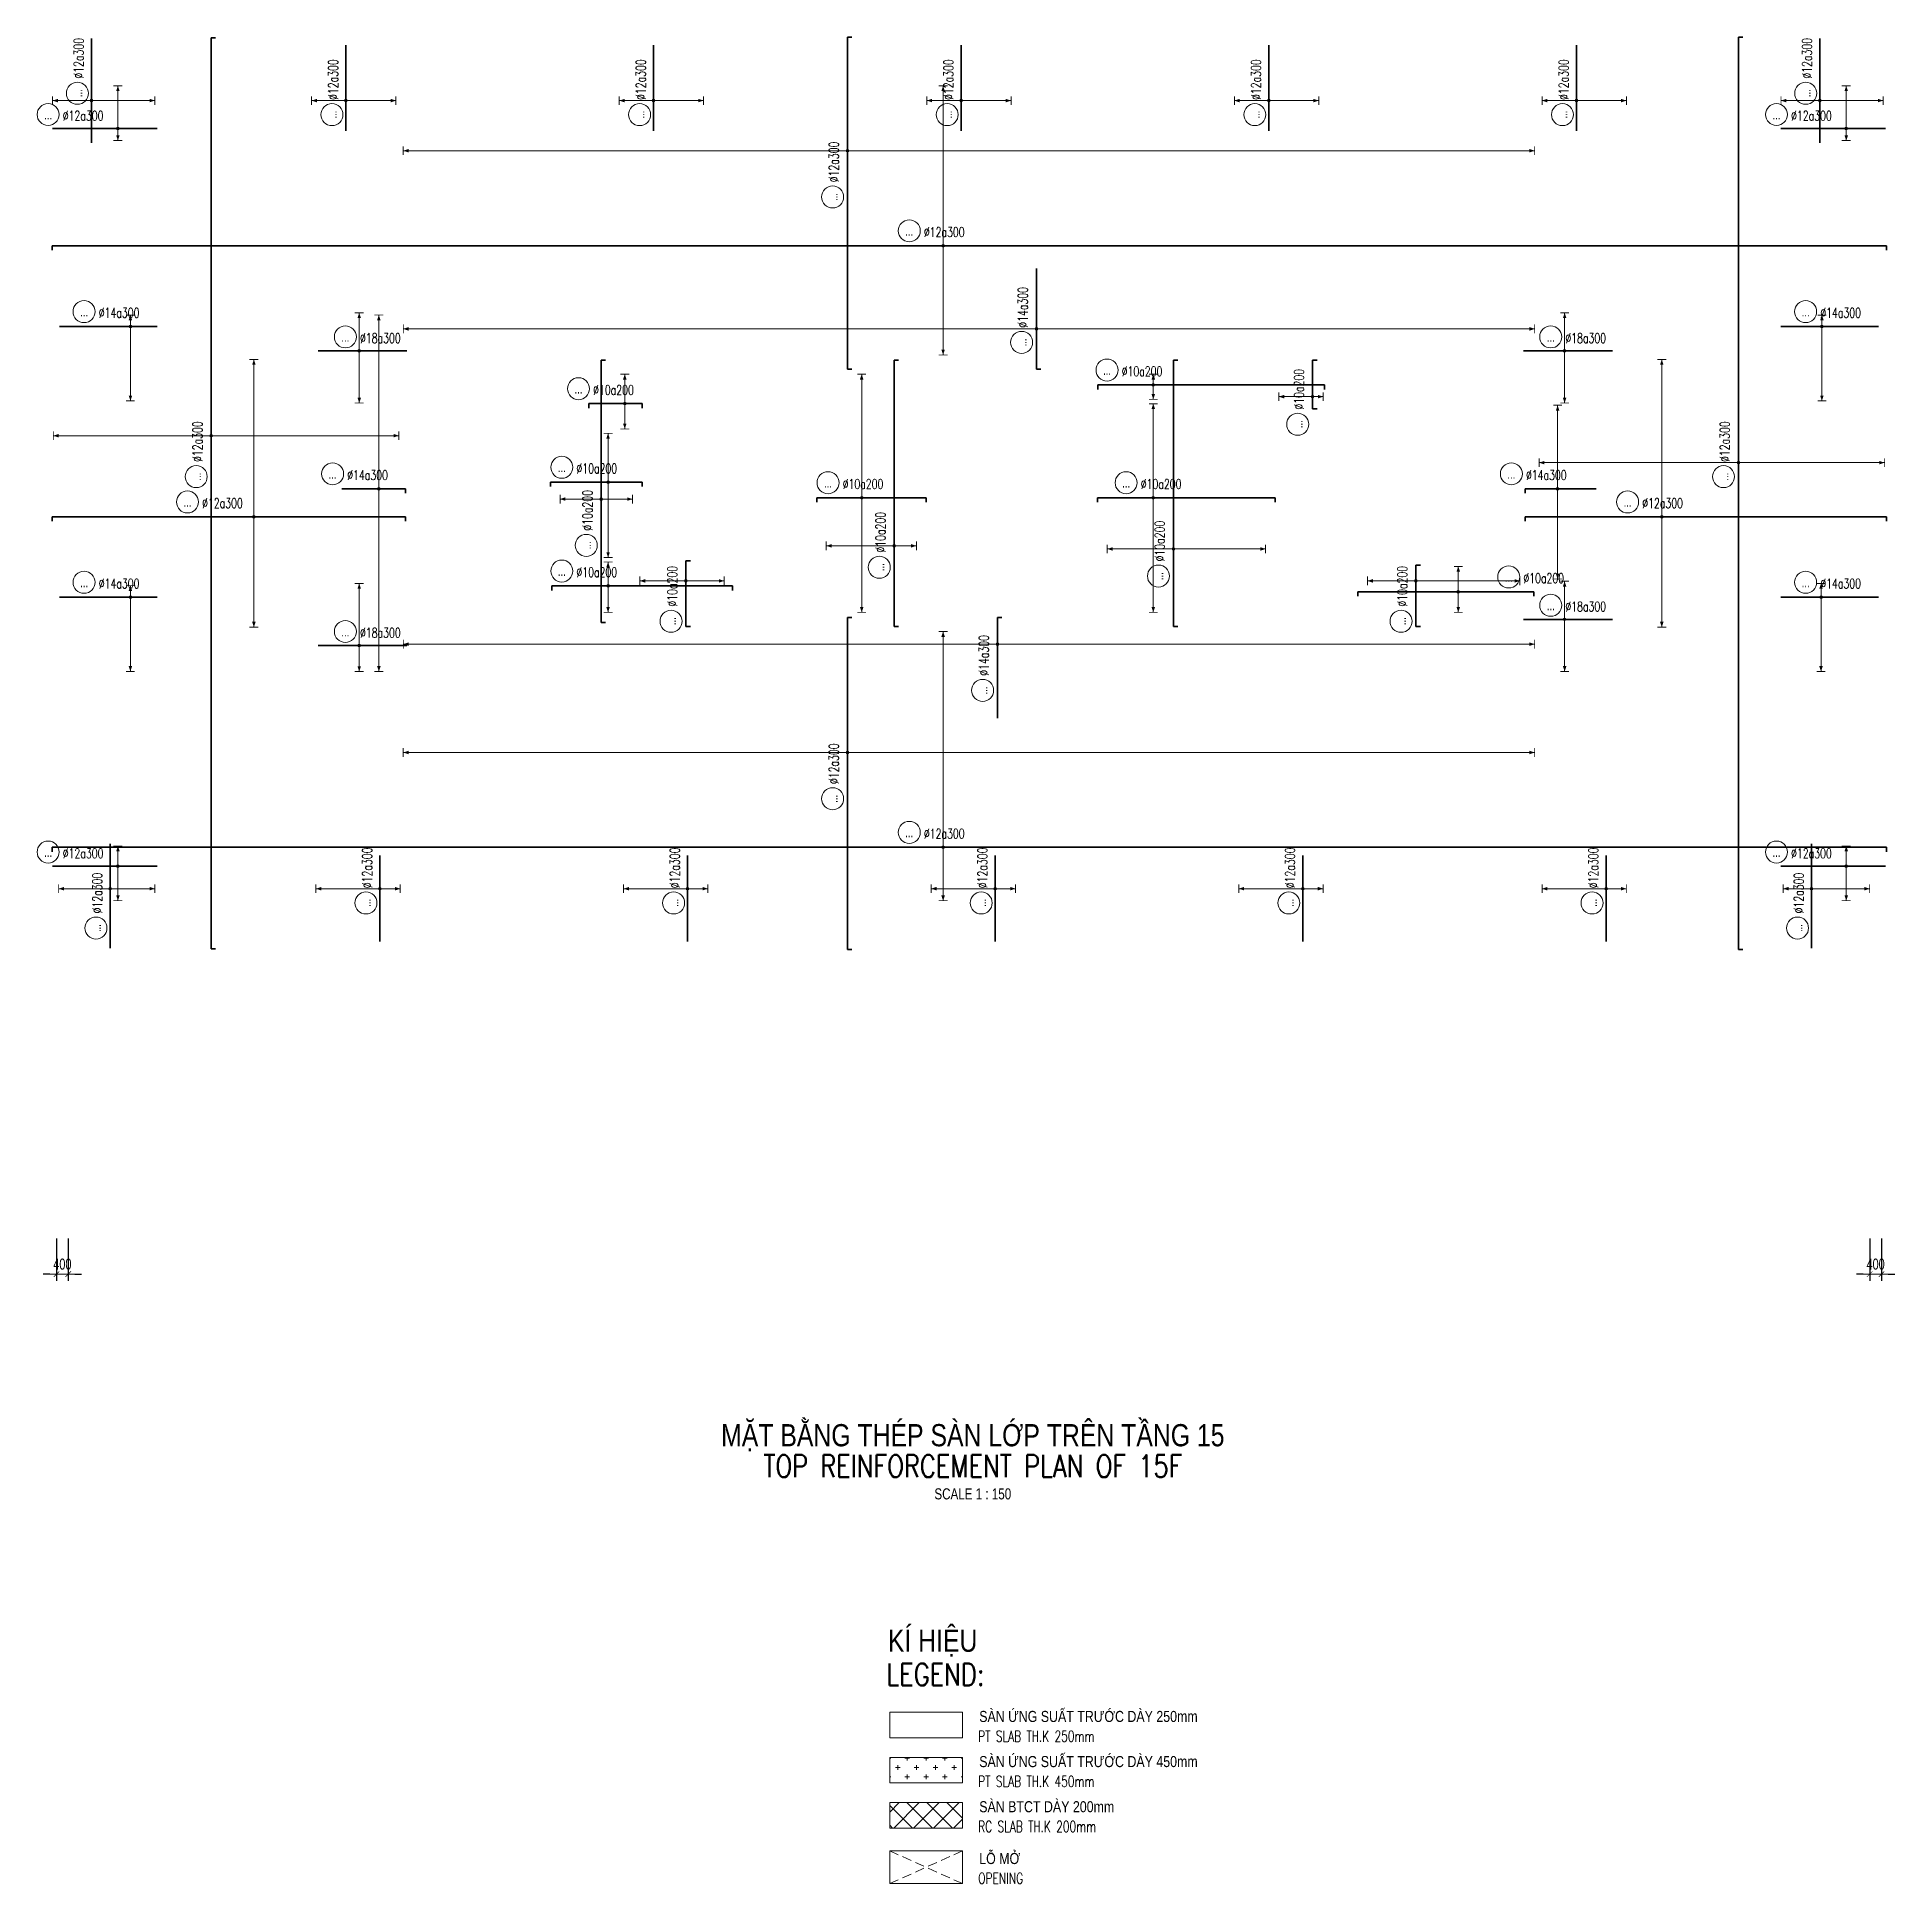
# Model space of a CAD drawing. Header units: millimetres. Extents: x 118516 to 591045, y -24154 to 50684.
# Drawn here: x 255797 to 318600, y -23312 to 39120 of the extents above; entities that cross this region are included whole.
import ezdxf
from ezdxf.enums import TextEntityAlignment as Align

# ---------------------------------------------------------------- set-up
doc = ezdxf.new("R2010")
doc.units = ezdxf.units.MM
doc.linetypes.add('DASHED2', pattern=[9.525, 6.35, -3.175])
doc.layers.get('0').update_dxf_attribs({"lineweight": 20})
doc.layers.get('Defpoints').update_dxf_attribs({"color": 151, "lineweight": 9})
for name, color, linetype, lineweight in [('NDC_S_ANNO', 7, 'Continuous', 20), ('NDC_S_DIM', 1, 'Continuous', 15), ('NDC_S_ENG TEXT', 2, 'Continuous', 20), ('NDC_S_ENG TITLE', 3, 'Continuous', 20), ('NDC_S_HATCH MATERIAL', 8, 'Continuous', 13), ('NDC_S_OPENING', 9, 'DASHED2', 13), ('NDC_S_REBAR', 4, 'Continuous', 35), ('NDC_S_SLAB', 2, 'Continuous', 20), ('NDC_S_TEXT SYMBOL', 7, 'Continuous', 20), ('NDC_S_VN TEXT', 7, 'Continuous', 20), ('NDC_S_VN TITLE', 6, 'Continuous', 35)]:
    doc.layers.add(name, color=color, linetype=linetype, lineweight=lineweight)
doc.styles.add('$0$NDC_EN TXT', font='romans.shx', dxfattribs={"width": 0.8})
doc.styles.add('ARIAL', font='arial.ttf', dxfattribs={"width": 0.7})
doc.styles.add('NDC_ANNO', font='', dxfattribs={"width": 0.8})
doc.styles.add('NDC_DIM', font='', dxfattribs={"width": 0.75})
doc.styles.add('NDC_EN TXT', font='romans.shx', dxfattribs={"width": 0.8})
doc.styles.add('NDC_ROMANS', font='romans.shx', dxfattribs={"width": 0.7})
doc.styles.add('NDC_VIE TXT', font='arial.ttf', dxfattribs={"width": 0.8})
doc.styles.get('NDC_ANNO').set_extended_font_data('Dotum')
doc.styles.get('NDC_DIM').set_extended_font_data('Dotum')
doc.dimstyles.new('NDC_dim_150', dxfattribs={"dimscale": 150, "dimtxt": 2.5, "dimasz": 1.5, "dimexe": 1.5, "dimexo": 2.5, "dimgap": 1, "dimtad": 1, "dimdec": 0, "dimzin": 0, "dimdsep": 46, "dimtxsty": 'NDC_DIM', "dimblk": 'DIMMARK', "dimcen": 0.09, "dimdle": 1.2, "dimclrd": 1, "dimclre": 1, "dimclrt": 3, "dimadec": 0, "dimazin": 0, "dimtfac": 1, "dimtdec": 0, "dimtix": 1, "dimtofl": 0, "dimtmove": 0, "dimatfit": 3, "dimfxl": 8, "dimfxlon": 1, "dimtolj": 1, "dimtzin": 0, "dimarcsym": 0})

msp = doc.modelspace()

# ---------------------------------------------------------------- texts
at = {"layer": 'NDC_S_ENG TEXT', "style": '$0$NDC_EN TXT'}
for s, height, width, p in [('LEGEND:', 750, 0.8, (284506.1, -16607.2)), ('PT SLAB TH.K 250mm', 375, 0.7, (287607.6, -18508.7)), ('PT SLAB TH.K 450mm', 375, 0.7, (287607.6, -20034.7)), ('RC SLAB TH.K 200mm', 375, 0.7, (287607.6, -21560.7)), ('OPENING', 375, 0.7, (287607.6, -23312.1))]:
    msp.add_text(s, height=height, dxfattribs=dict(at, width=width)).set_placement(p)
at = {"layer": 'NDC_S_VN TEXT', "style": 'NDC_VIE TXT', "width": 0.8}
msp.add_text('KÍ HIỆU', height=750, dxfattribs=at).set_placement((284556.4, -14716.1), align=Align.TOP_LEFT)
for s, p in [('SÀN ỨNG SUẤT TRƯỚC DÀY 250mm', (287646, -17839.9)), ('SÀN ỨNG SUẤT TRƯỚC DÀY 450mm', (287646, -19365.9)), ('SÀN BTCT DÀY 200mm', (287646, -20891.9)), ('LỖ MỞ', (287646, -22643.3))]:
    msp.add_text(s, height=375, dxfattribs=at).set_placement(p)

# ---------------------------------------------------------------- blocks, each defined once
blk = doc.blocks.new('DIMMARK')
at = {"layer": 'NDC_S_DIM', "color": 1}
blk.add_line((-1.5, 0), (1, 0), dxfattribs=at)
at = {"layer": 'NDC_S_DIM', "color": 2, "const_width": 0.1}
blk.add_lwpolyline([(-0.42, -0.42), (0.42, 0.42)], dxfattribs=at)
blk = doc.blocks.new('*D14')
at = {"layer": 'Defpoints', "color": 0, "ltscale": 100, "transparency": 16777216}
for p in [(256450, 15242), (256850, 15242), (256850, -2700)]:
    blk.add_point(p, dxfattribs=at)
at = {"layer": 'NDC_S_DIM', "color": 1, "lineweight": -2, "ltscale": 100, "transparency": 16777216}
for p, q in [((256450, -1500), (256450, -2925)), ((256850, -1500), (256850, -2925)), ((256225, -2700), (256000, -2700)), ((257075, -2700), (257300, -2700))]:
    blk.add_line(p, q, dxfattribs=at)
at = {"layer": 'NDC_S_DIM', "color": 1, "lineweight": -2, "ltscale": 100, "transparency": 16777216, "xscale": 225, "yscale": 225, "zscale": 225}
blk.add_blockref('DIMMARK', (256450, -2700), dxfattribs=at)
at = {"layer": 'NDC_S_DIM', "color": 1, "lineweight": -2, "ltscale": 100, "transparency": 16777216, "xscale": 225, "yscale": 225, "zscale": 225, "rotation": 180}
blk.add_blockref('DIMMARK', (256850, -2700), dxfattribs=at)
at = {"layer": 'NDC_S_DIM', "color": 3, "ltscale": 100, "transparency": 16777216, "insert": (256650, -2362), "char_height": 375, "attachment_point": 5, "style": 'NDC_DIM'}
blk.add_mtext('\\A1;400', dxfattribs=at)
blk = doc.blocks.new('*D15')
at = {"layer": 'Defpoints', "color": 0, "ltscale": 100, "transparency": 16777216}
for p in [(317750, 14505), (318150, 14505), (317750, -2700)]:
    blk.add_point(p, dxfattribs=at)
at = {"layer": 'NDC_S_DIM', "color": 1, "lineweight": -2, "ltscale": 100, "transparency": 16777216}
for p, q in [((317750, -1500), (317750, -2925)), ((318150, -1500), (318150, -2925)), ((317525, -2700), (317300, -2700)), ((318375, -2700), (318600, -2700))]:
    blk.add_line(p, q, dxfattribs=at)
at = {"layer": 'NDC_S_DIM', "color": 1, "lineweight": -2, "ltscale": 100, "transparency": 16777216, "xscale": 225, "yscale": 225, "zscale": 225}
blk.add_blockref('DIMMARK', (317750, -2700), dxfattribs=at)
at = {"layer": 'NDC_S_DIM', "color": 1, "lineweight": -2, "ltscale": 100, "transparency": 16777216, "xscale": 225, "yscale": 225, "zscale": 225, "rotation": 180}
blk.add_blockref('DIMMARK', (318150, -2700), dxfattribs=at)
at = {"layer": 'NDC_S_DIM', "color": 3, "ltscale": 100, "transparency": 16777216, "insert": (317950, -2362), "char_height": 375, "attachment_point": 5, "style": 'NDC_DIM'}
blk.add_mtext('\\A1;400', dxfattribs=at)
blk = doc.blocks.new('Drawing name_symbol')
at = {"layer": 'NDC_S_ENG TITLE', "style": 'NDC_EN TXT', "width": 0.8}
blk.add_attdef('SECTDET1', text='', height=5, dxfattribs=at).set_placement((0, 1.01), align=Align.CENTER)
at = {"layer": 'NDC_S_TEXT SYMBOL', "lineweight": 25, "style": 'NDC_ANNO', "width": 0.8}
blk.add_attdef('SSCALE', text='', height=2.5, dxfattribs=at).set_placement((0, -4), align=Align.CENTER)
at = {"layer": 'NDC_S_VN TITLE', "style": 'NDC_VIE TXT', "width": 0.8}
blk.add_attdef('SECTDET2', text='', height=5, dxfattribs=at).set_placement((0, 7.97), align=Align.CENTER)
blk = doc.blocks.new('*U34')
h = blk.add_hatch(color=6)
edge = h.paths.add_edge_path()
edge.add_arc((-75.12, 0), 0.3, 0, 360)
at = {"layer": 'NDC_S_DIM', "color": 6}
for q in [(-75.12, 48.62), (-75.12, -12.04)]:
    blk.add_line((-75.12, 0), q, dxfattribs=at)
for points in [[(-76.12, 48.62, 0.2, 0.2, 0), (-74.12, 48.62, 0, 0, 0)], [(-76.12, -12.04, 0.2, 0.2, 0), (-74.12, -12.04, 0, 0, 0)]]:
    blk.add_lwpolyline(points, format="xyseb", dxfattribs=at)
at = {"layer": 'NDC_S_DIM'}
blk.add_circle((-82.75, 3.36), 2.48, dxfattribs=at)
at = {"layer": 'NDC_S_DIM', "color": 6}
blk.add_circle((-75.12, 0), 0.3, dxfattribs=at)
for points in [[(-75.52, 47.42), (-75.12, 48.62), (-74.72, 47.42)], [(-75.52, -10.84), (-75.12, -12.04), (-74.72, -10.84)]]:
    blk.add_solid(points, dxfattribs=at)
at = {"layer": 'NDC_S_REBAR'}
for p, q in [((0, 0), (-275.95, 0)), ((-275.95, 0), (-275.95, -1)), ((0, 0), (137.51, 0)), ((137.51, 0), (137.51, -1)), ((-275.95, -1), (-275.95, -1)), ((137.51, -1), (137.51, -1))]:
    blk.add_line(p, q, dxfattribs=at)
at = {"layer": 'NDC_S_VN TEXT', "style": 'ARIAL', "width": 0.7}
blk.add_attdef('KHT', text='', height=2.2, dxfattribs=at).set_placement((-82.75, 3.36), align=Align.MIDDLE_CENTER)
at = {"layer": 'NDC_S_VN TEXT', "color": 3, "style": 'NDC_ROMANS', "width": 0.7}
blk.add_attdef('DKT', (-79.45, 1.98), '', height=2.2, dxfattribs=at)
blk = doc.blocks.new('*U35')
h = blk.add_hatch(color=6)
edge = h.paths.add_edge_path()
edge.add_arc((9.35, 0), 0.3, 0, 360)
at = {"layer": 'NDC_S_DIM', "color": 6}
for q in [(9.35, 35.47), (9.35, -24.86)]:
    blk.add_line((9.35, 0), q, dxfattribs=at)
for points in [[(8.35, 35.47, 0.2, 0.2, 0), (10.35, 35.47, 0, 0, 0)], [(8.35, -24.86, 0.2, 0.2, 0), (10.35, -24.86, 0, 0, 0)]]:
    blk.add_lwpolyline(points, format="xyseb", dxfattribs=at)
at = {"layer": 'NDC_S_DIM'}
blk.add_circle((-5.62, 3.36), 2.48, dxfattribs=at)
at = {"layer": 'NDC_S_DIM', "color": 6}
blk.add_circle((9.35, 0), 0.3, dxfattribs=at)
for points in [[(8.95, 34.27), (9.35, 35.47), (9.75, 34.27)], [(8.95, -23.66), (9.35, -24.86), (9.75, -23.66)]]:
    blk.add_solid(points, dxfattribs=at)
at = {"layer": 'NDC_S_REBAR'}
for p, q in [((0, 0), (-36.15, 0)), ((-36.15, 0), (-36.15, -1)), ((0, 0), (43.52, 0)), ((43.52, 0), (43.52, -1)), ((-36.15, -1), (-36.15, -1)), ((43.52, -1), (43.52, -1))]:
    blk.add_line(p, q, dxfattribs=at)
at = {"layer": 'NDC_S_VN TEXT', "style": 'ARIAL', "width": 0.7}
blk.add_attdef('KHT', text='', height=2.2, dxfattribs=at).set_placement((-5.62, 3.36), align=Align.MIDDLE_CENTER)
at = {"layer": 'NDC_S_VN TEXT', "color": 3, "style": 'NDC_ROMANS', "width": 0.7}
blk.add_attdef('DKT', (-2.32, 1.98), '', height=2.2, dxfattribs=at)
blk = doc.blocks.new('*U44')
h = blk.add_hatch(color=6)
edge = h.paths.add_edge_path()
edge.add_arc((2.08, 0), 0.3, 0, 360)
at = {"layer": 'NDC_S_DIM', "color": 6}
for q in [(2.08, 35.47), (2.08, -24.86)]:
    blk.add_line((2.08, 0), q, dxfattribs=at)
for points in [[(1.08, 35.47, 0.2, 0.2, 0), (3.08, 35.47, 0, 0, 0)], [(1.08, -24.86, 0.2, 0.2, 0), (3.08, -24.86, 0, 0, 0)]]:
    blk.add_lwpolyline(points, format="xyseb", dxfattribs=at)
at = {"layer": 'NDC_S_DIM'}
blk.add_circle((-5.62, 3.36), 2.48, dxfattribs=at)
at = {"layer": 'NDC_S_DIM', "color": 6}
blk.add_circle((2.08, 0), 0.3, dxfattribs=at)
for points in [[(1.68, 34.27), (2.08, 35.47), (2.48, 34.27)], [(1.68, -23.66), (2.08, -24.86), (2.48, -23.66)]]:
    blk.add_solid(points, dxfattribs=at)
at = {"layer": 'NDC_S_REBAR'}
for p, q in [((0, 0), (-28.73, 0)), ((-28.73, 0), (-28.73, -1)), ((0, 0), (52.74, 0)), ((52.74, 0), (52.74, -1)), ((-28.73, -1), (-28.73, -1)), ((52.74, -1), (52.74, -1))]:
    blk.add_line(p, q, dxfattribs=at)
at = {"layer": 'NDC_S_VN TEXT', "style": 'ARIAL', "width": 0.7}
blk.add_attdef('KHT', text='', height=2.2, dxfattribs=at).set_placement((-5.62, 3.36), align=Align.MIDDLE_CENTER)
at = {"layer": 'NDC_S_VN TEXT', "color": 3, "style": 'NDC_ROMANS', "width": 0.7}
blk.add_attdef('DKT', (-2.32, 1.98), '', height=2.2, dxfattribs=at)
blk = doc.blocks.new('*U45')
h = blk.add_hatch(color=6)
edge = h.paths.add_edge_path()
edge.add_arc((4.81, 0), 0.3, 0, 360)
at = {"layer": 'NDC_S_DIM', "color": 6}
for q in [(4.81, 100.13), (4.81, -154.87)]:
    blk.add_line((4.81, 0), q, dxfattribs=at)
for points in [[(3.81, 100.13, 0.2, 0.2, 0), (5.81, 100.13, 0, 0, 0)], [(3.81, -154.87, 0.2, 0.2, 0), (5.81, -154.87, 0, 0, 0)]]:
    blk.add_lwpolyline(points, format="xyseb", dxfattribs=at)
at = {"layer": 'NDC_S_DIM'}
blk.add_circle((-5.62, 3.36), 2.48, dxfattribs=at)
at = {"layer": 'NDC_S_DIM', "color": 6}
blk.add_circle((4.81, 0), 0.3, dxfattribs=at)
for points in [[(4.41, 98.93), (4.81, 100.13), (5.21, 98.93)], [(4.41, -153.67), (4.81, -154.87), (5.21, -153.67)]]:
    blk.add_solid(points, dxfattribs=at)
at = {"layer": 'NDC_S_REBAR'}
for p, q in [((0, 0), (-39.56, 0)), ((-39.56, 0), (-39.56, -1)), ((0, 0), (35.24, 0)), ((35.24, 0), (35.24, -1)), ((-39.56, -1), (-39.56, -1)), ((35.24, -1), (35.24, -1))]:
    blk.add_line(p, q, dxfattribs=at)
at = {"layer": 'NDC_S_VN TEXT', "style": 'ARIAL', "width": 0.7}
blk.add_attdef('KHT', text='', height=2.2, dxfattribs=at).set_placement((-5.62, 3.36), align=Align.MIDDLE_CENTER)
at = {"layer": 'NDC_S_VN TEXT', "color": 3, "style": 'NDC_ROMANS', "width": 0.7}
blk.add_attdef('DKT', (-2.32, 1.98), '', height=2.2, dxfattribs=at)
blk = doc.blocks.new('*U46')
h = blk.add_hatch(color=6)
edge = h.paths.add_edge_path()
edge.add_arc((3.25, 0), 0.3, 0, 360)
at = {"layer": 'NDC_S_DIM', "color": 6}
for q in [(3.25, 35.56), (3.25, -42.31)]:
    blk.add_line((3.25, 0), q, dxfattribs=at)
for points in [[(2.25, 35.56, 0.2, 0.2, 0), (4.25, 35.56, 0, 0, 0)], [(2.25, -42.31, 0.2, 0.2, 0), (4.25, -42.31, 0, 0, 0)]]:
    blk.add_lwpolyline(points, format="xyseb", dxfattribs=at)
at = {"layer": 'NDC_S_DIM'}
blk.add_circle((-5.98, 3.36), 2.48, dxfattribs=at)
at = {"layer": 'NDC_S_DIM', "color": 6}
blk.add_circle((3.25, 0), 0.3, dxfattribs=at)
for points in [[(2.85, 34.36), (3.25, 35.56), (3.65, 34.36)], [(2.85, -41.11), (3.25, -42.31), (3.65, -41.11)]]:
    blk.add_solid(points, dxfattribs=at)
at = {"layer": 'NDC_S_REBAR'}
for p, q in [((0, 0), (-112.39, 0)), ((-112.39, 0), (-112.39, -1)), ((0, 0), (92.94, 0)), ((92.94, 0), (92.94, -1)), ((-112.39, -1), (-112.39, -1)), ((92.94, -1), (92.94, -1))]:
    blk.add_line(p, q, dxfattribs=at)
at = {"layer": 'NDC_S_VN TEXT', "style": 'ARIAL', "width": 0.7}
blk.add_attdef('KHT', text='', height=2.2, dxfattribs=at).set_placement((-5.98, 3.36), align=Align.MIDDLE_CENTER)
at = {"layer": 'NDC_S_VN TEXT', "color": 3, "style": 'NDC_ROMANS', "width": 0.7}
blk.add_attdef('DKT', (-2.68, 1.98), '', height=2.2, dxfattribs=at)
blk = doc.blocks.new('*U47')
h = blk.add_hatch(color=6)
edge = h.paths.add_edge_path()
edge.add_arc((4.81, 0), 0.3, 0, 360)
at = {"layer": 'NDC_S_DIM', "color": 6}
for q in [(4.81, 100.13), (4.81, -154.87)]:
    blk.add_line((4.81, 0), q, dxfattribs=at)
for points in [[(3.81, 100.13, 0.2, 0.2, 0), (5.81, 100.13, 0, 0, 0)], [(3.81, -154.87, 0.2, 0.2, 0), (5.81, -154.87, 0, 0, 0)]]:
    blk.add_lwpolyline(points, format="xyseb", dxfattribs=at)
at = {"layer": 'NDC_S_DIM'}
blk.add_circle((-5.62, 3.36), 2.48, dxfattribs=at)
at = {"layer": 'NDC_S_DIM', "color": 6}
blk.add_circle((4.81, 0), 0.3, dxfattribs=at)
for points in [[(4.41, 98.93), (4.81, 100.13), (5.21, 98.93)], [(4.41, -153.67), (4.81, -154.87), (5.21, -153.67)]]:
    blk.add_solid(points, dxfattribs=at)
at = {"layer": 'NDC_S_REBAR'}
for p, q in [((0, 0), (-44.4, 0)), ((-44.4, 0), (-44.4, -1)), ((0, 0), (30.4, 0)), ((30.4, 0), (30.4, -1)), ((-44.4, -1), (-44.4, -1)), ((30.4, -1), (30.4, -1))]:
    blk.add_line(p, q, dxfattribs=at)
at = {"layer": 'NDC_S_VN TEXT', "style": 'ARIAL', "width": 0.7}
blk.add_attdef('KHT', text='', height=2.2, dxfattribs=at).set_placement((-5.62, 3.36), align=Align.MIDDLE_CENTER)
at = {"layer": 'NDC_S_VN TEXT', "color": 3, "style": 'NDC_ROMANS', "width": 0.7}
blk.add_attdef('DKT', (-2.32, 1.98), '', height=2.2, dxfattribs=at)
blk = doc.blocks.new('*U36')
h = blk.add_hatch(color=6)
edge = h.paths.add_edge_path()
edge.add_arc((0.5, 0), 0.3, 0, 360)
at = {"layer": 'NDC_S_DIM', "color": 6}
for q in [(0.5, 21.16), (0.5, -25.84)]:
    blk.add_line((0.5, 0), q, dxfattribs=at)
for points in [[(-0.5, 21.16, 0.2, 0.2, 0), (1.5, 21.16, 0, 0, 0)], [(-0.5, -25.84, 0.2, 0.2, 0), (1.5, -25.84, 0, 0, 0)]]:
    blk.add_lwpolyline(points, format="xyseb", dxfattribs=at)
at = {"layer": 'NDC_S_DIM'}
blk.add_circle((-5.62, 3.36), 2.48, dxfattribs=at)
at = {"layer": 'NDC_S_DIM', "color": 6}
blk.add_circle((0.5, 0), 0.3, dxfattribs=at)
for points in [[(0.1, 19.96), (0.5, 21.16), (0.9, 19.96)], [(0.1, -24.64), (0.5, -25.84), (0.9, -24.64)]]:
    blk.add_solid(points, dxfattribs=at)
at = {"layer": 'NDC_S_REBAR'}
for p, q in [((0, 0), (-12.04, 0)), ((-12.04, 0), (-12.04, -1)), ((0, 0), (27.96, 0)), ((27.96, 0), (27.96, -1)), ((-12.04, -1), (-12.04, -1)), ((27.96, -1), (27.96, -1))]:
    blk.add_line(p, q, dxfattribs=at)
at = {"layer": 'NDC_S_VN TEXT', "style": 'ARIAL', "width": 0.7}
blk.add_attdef('KHT', text='', height=2.2, dxfattribs=at).set_placement((-5.62, 3.36), align=Align.MIDDLE_CENTER)
at = {"layer": 'NDC_S_VN TEXT', "color": 3, "style": 'NDC_ROMANS', "width": 0.7}
blk.add_attdef('DKT', (-2.32, 1.98), '', height=2.2, dxfattribs=at)
blk = doc.blocks.new('*U37')
h = blk.add_hatch(color=6)
edge = h.paths.add_edge_path()
edge.add_arc((1.97, 0), 0.3, 0, 360)
at = {"layer": 'NDC_S_DIM', "color": 6}
for q in [(1.97, 27.83), (1.97, -25.84)]:
    blk.add_line((1.97, 0), q, dxfattribs=at)
for points in [[(0.97, 27.83, 0.2, 0.2, 0), (2.97, 27.83, 0, 0, 0)], [(0.97, -25.84, 0.2, 0.2, 0), (2.97, -25.84, 0, 0, 0)]]:
    blk.add_lwpolyline(points, format="xyseb", dxfattribs=at)
at = {"layer": 'NDC_S_DIM'}
blk.add_circle((-5.62, 3.36), 2.48, dxfattribs=at)
at = {"layer": 'NDC_S_DIM', "color": 6}
blk.add_circle((1.97, 0), 0.3, dxfattribs=at)
for points in [[(1.57, 26.63), (1.97, 27.83), (2.37, 26.63)], [(1.57, -24.64), (1.97, -25.84), (2.37, -24.64)]]:
    blk.add_solid(points, dxfattribs=at)
at = {"layer": 'NDC_S_REBAR'}
for p, q in [((0, 0), (-8.18, 0)), ((-8.18, 0), (-8.18, -1)), ((0, 0), (16.48, 0)), ((16.48, 0), (16.48, -1)), ((-8.18, -1), (-8.18, -1)), ((16.48, -1), (16.48, -1))]:
    blk.add_line(p, q, dxfattribs=at)
at = {"layer": 'NDC_S_VN TEXT', "style": 'ARIAL', "width": 0.7}
blk.add_attdef('KHT', text='', height=2.2, dxfattribs=at).set_placement((-5.62, 3.36), align=Align.MIDDLE_CENTER)
at = {"layer": 'NDC_S_VN TEXT', "color": 3, "style": 'NDC_ROMANS', "width": 0.7}
blk.add_attdef('DKT', (-2.32, 1.98), '', height=2.2, dxfattribs=at)
blk = doc.blocks.new('*U38')
h = blk.add_hatch(color=6)
edge = h.paths.add_edge_path()
edge.add_arc((4.81, 0), 0.3, 0, 360)
at = {"layer": 'NDC_S_DIM', "color": 6}
for q in [(4.81, 5.38), (4.81, -5.95)]:
    blk.add_line((4.81, 0), q, dxfattribs=at)
for points in [[(3.81, 5.38, 0.2, 0.2, 0), (5.81, 5.38, 0, 0, 0)], [(3.81, -5.95, 0.2, 0.2, 0), (5.81, -5.95, 0, 0, 0)]]:
    blk.add_lwpolyline(points, format="xyseb", dxfattribs=at)
at = {"layer": 'NDC_S_DIM'}
blk.add_circle((-5.62, 3.36), 2.48, dxfattribs=at)
at = {"layer": 'NDC_S_DIM', "color": 6}
blk.add_circle((4.81, 0), 0.3, dxfattribs=at)
for points in [[(4.41, 4.18), (4.81, 5.38), (5.21, 4.18)], [(4.41, -4.75), (4.81, -5.95), (5.21, -4.75)]]:
    blk.add_solid(points, dxfattribs=at)
at = {"layer": 'NDC_S_REBAR'}
for p, q in [((0, 0), (-7.85, 0)), ((-7.85, 0), (-7.85, -1)), ((0, 0), (32.82, 0)), ((32.82, 0), (32.82, -1)), ((-7.85, -1), (-7.85, -1)), ((32.82, -1), (32.82, -1))]:
    blk.add_line(p, q, dxfattribs=at)
at = {"layer": 'NDC_S_VN TEXT', "style": 'ARIAL', "width": 0.7}
blk.add_attdef('KHT', text='', height=2.2, dxfattribs=at).set_placement((-5.62, 3.36), align=Align.MIDDLE_CENTER)
at = {"layer": 'NDC_S_VN TEXT', "color": 3, "style": 'NDC_ROMANS', "width": 0.7}
blk.add_attdef('DKT', (-2.32, 1.98), '', height=2.2, dxfattribs=at)
blk = doc.blocks.new('*U39')
h = blk.add_hatch(color=6)
edge = h.paths.add_edge_path()
edge.add_arc((4.81, 0), 0.3, 0, 360)
at = {"layer": 'NDC_S_DIM', "color": 6}
for q in [(4.81, 10.99), (4.81, -17.01)]:
    blk.add_line((4.81, 0), q, dxfattribs=at)
for points in [[(3.81, 10.99, 0.2, 0.2, 0), (5.81, 10.99, 0, 0, 0)], [(3.81, -17.01, 0.2, 0.2, 0), (5.81, -17.01, 0, 0, 0)]]:
    blk.add_lwpolyline(points, format="xyseb", dxfattribs=at)
at = {"layer": 'NDC_S_DIM'}
blk.add_circle((-5.62, 3.36), 2.48, dxfattribs=at)
at = {"layer": 'NDC_S_DIM', "color": 6}
blk.add_circle((4.81, 0), 0.3, dxfattribs=at)
for points in [[(4.41, 9.79), (4.81, 10.99), (5.21, 9.79)], [(4.41, -15.81), (4.81, -17.01), (5.21, -15.81)]]:
    blk.add_solid(points, dxfattribs=at)
at = {"layer": 'NDC_S_REBAR'}
for p, q in [((0, 0), (-8.18, 0)), ((-8.18, 0), (-8.18, -1)), ((0, 0), (12.48, 0)), ((12.48, 0), (12.48, -1)), ((-8.18, -1), (-8.18, -1)), ((12.48, -1), (12.48, -1))]:
    blk.add_line(p, q, dxfattribs=at)
at = {"layer": 'NDC_S_VN TEXT', "style": 'ARIAL', "width": 0.7}
blk.add_attdef('KHT', text='', height=2.2, dxfattribs=at).set_placement((-5.62, 3.36), align=Align.MIDDLE_CENTER)
at = {"layer": 'NDC_S_VN TEXT', "color": 3, "style": 'NDC_ROMANS', "width": 0.7}
blk.add_attdef('DKT', (-2.32, 1.98), '', height=2.2, dxfattribs=at)
blk = doc.blocks.new('*U40')
h = blk.add_hatch(color=6)
edge = h.paths.add_edge_path()
edge.add_arc((4.81, 0), 0.3, 0, 360)
at = {"layer": 'NDC_S_DIM', "color": 6}
for q in [(4.81, 6.63), (4.81, -5.71)]:
    blk.add_line((4.81, 0), q, dxfattribs=at)
for points in [[(3.81, 6.63, 0.2, 0.2, 0), (5.81, 6.63, 0, 0, 0)], [(3.81, -5.71, 0.2, 0.2, 0), (5.81, -5.71, 0, 0, 0)]]:
    blk.add_lwpolyline(points, format="xyseb", dxfattribs=at)
at = {"layer": 'NDC_S_DIM'}
blk.add_circle((-5.62, 3.36), 2.48, dxfattribs=at)
at = {"layer": 'NDC_S_DIM', "color": 6}
blk.add_circle((4.81, 0), 0.3, dxfattribs=at)
for points in [[(4.41, 5.43), (4.81, 6.63), (5.21, 5.43)], [(4.41, -4.51), (4.81, -5.71), (5.21, -4.51)]]:
    blk.add_solid(points, dxfattribs=at)
at = {"layer": 'NDC_S_REBAR'}
for p, q in [((0, 0), (-3.28, 0)), ((-3.28, 0), (-3.28, -1)), ((0, 0), (8.72, 0)), ((8.72, 0), (8.72, -1)), ((-3.28, -1), (-3.28, -1)), ((8.72, -1), (8.72, -1))]:
    blk.add_line(p, q, dxfattribs=at)
at = {"layer": 'NDC_S_VN TEXT', "style": 'ARIAL', "width": 0.7}
blk.add_attdef('KHT', text='', height=2.2, dxfattribs=at).set_placement((-5.62, 3.36), align=Align.MIDDLE_CENTER)
at = {"layer": 'NDC_S_VN TEXT', "color": 3, "style": 'NDC_ROMANS', "width": 0.7}
blk.add_attdef('DKT', (-2.32, 1.98), '', height=2.2, dxfattribs=at)
blk = doc.blocks.new('*U30')
h = blk.add_hatch(color=6)
edge = h.paths.add_edge_path()
edge.add_arc((4.81, 0), 0.3, 0, 360)
at = {"layer": 'NDC_S_DIM', "color": 6}
for q in [(4.81, 2.43), (4.81, -3.24)]:
    blk.add_line((4.81, 0), q, dxfattribs=at)
for points in [[(3.81, 2.43, 0.2, 0.2, 0), (5.81, 2.43, 0, 0, 0)], [(3.81, -3.24, 0.2, 0.2, 0), (5.81, -3.24, 0, 0, 0)]]:
    blk.add_lwpolyline(points, format="xyseb", dxfattribs=at)
at = {"layer": 'NDC_S_DIM'}
blk.add_circle((-5.62, 3.36), 2.48, dxfattribs=at)
at = {"layer": 'NDC_S_DIM', "color": 6}
blk.add_circle((4.81, 0), 0.3, dxfattribs=at)
for points in [[(4.41, 1.23), (4.81, 2.43), (5.21, 1.23)], [(4.41, -2.04), (4.81, -3.24), (5.21, -2.04)]]:
    blk.add_solid(points, dxfattribs=at)
at = {"layer": 'NDC_S_REBAR'}
for p, q in [((0, 0), (-7.73, 0)), ((-7.73, 0), (-7.73, -1)), ((0, 0), (43.4, 0)), ((43.4, 0), (43.4, -1)), ((-7.73, -1), (-7.73, -1)), ((43.4, -1), (43.4, -1))]:
    blk.add_line(p, q, dxfattribs=at)
at = {"layer": 'NDC_S_VN TEXT', "style": 'ARIAL', "width": 0.7}
blk.add_attdef('KHT', text='', height=2.2, dxfattribs=at).set_placement((-5.62, 3.36), align=Align.MIDDLE_CENTER)
at = {"layer": 'NDC_S_VN TEXT', "color": 3, "style": 'NDC_ROMANS', "width": 0.7}
blk.add_attdef('DKT', (-2.32, 1.98), '', height=2.2, dxfattribs=at)
blk = doc.blocks.new('*U31')
h = blk.add_hatch(color=6)
edge = h.paths.add_edge_path()
edge.add_arc((-0.79, 0), 0.3, 0, 360)
at = {"layer": 'NDC_S_DIM', "color": 6}
for q in [(-0.79, 15.31), (-0.79, -5.02)]:
    blk.add_line((-0.79, 0), q, dxfattribs=at)
for points in [[(-1.79, 15.31, 0.2, 0.2, 0), (0.21, 15.31, 0, 0, 0)], [(-1.79, -5.02, 0.2, 0.2, 0), (0.21, -5.02, 0, 0, 0)]]:
    blk.add_lwpolyline(points, format="xyseb", dxfattribs=at)
at = {"layer": 'NDC_S_DIM'}
blk.add_circle((-5.62, 3.36), 2.48, dxfattribs=at)
at = {"layer": 'NDC_S_DIM', "color": 6}
blk.add_circle((-0.79, 0), 0.3, dxfattribs=at)
for points in [[(-1.19, 14.11), (-0.79, 15.31), (-0.39, 14.11)], [(-1.19, -3.82), (-0.79, -5.02), (-0.39, -3.82)]]:
    blk.add_solid(points, dxfattribs=at)
at = {"layer": 'NDC_S_REBAR'}
for p, q in [((0, 0), (-18.94, 0)), ((-18.94, 0), (-18.94, -1)), ((0, 0), (41.06, 0)), ((41.06, 0), (41.06, -1)), ((-18.94, -1), (-18.94, -1)), ((41.06, -1), (41.06, -1))]:
    blk.add_line(p, q, dxfattribs=at)
at = {"layer": 'NDC_S_VN TEXT', "style": 'ARIAL', "width": 0.7}
blk.add_attdef('KHT', text='', height=2.2, dxfattribs=at).set_placement((-5.62, 3.36), align=Align.MIDDLE_CENTER)
at = {"layer": 'NDC_S_VN TEXT', "color": 3, "style": 'NDC_ROMANS', "width": 0.7}
blk.add_attdef('DKT', (-2.32, 1.98), '', height=2.2, dxfattribs=at)
blk = doc.blocks.new('*U32')
h = blk.add_hatch(color=6)
edge = h.paths.add_edge_path()
edge.add_arc((0.5, 0), 0.3, 0, 360)
at = {"layer": 'NDC_S_DIM', "color": 6}
for q in [(0.5, 14.9), (0.5, -20.77)]:
    blk.add_line((0.5, 0), q, dxfattribs=at)
for points in [[(-0.5, 14.9, 0.2, 0.2, 0), (1.5, 14.9, 0, 0, 0)], [(-0.5, -20.77, 0.2, 0.2, 0), (1.5, -20.77, 0, 0, 0)]]:
    blk.add_lwpolyline(points, format="xyseb", dxfattribs=at)
at = {"layer": 'NDC_S_DIM'}
blk.add_circle((-5.62, 3.36), 2.48, dxfattribs=at)
at = {"layer": 'NDC_S_DIM', "color": 6}
blk.add_circle((0.5, 0), 0.3, dxfattribs=at)
for points in [[(0.1, 13.7), (0.5, 14.9), (0.9, 13.7)], [(0.1, -19.57), (0.5, -20.77), (0.9, -19.57)]]:
    blk.add_solid(points, dxfattribs=at)
at = {"layer": 'NDC_S_REBAR'}
for p, q in [((0, 0), (-16.95, 0)), ((-16.95, 0), (-16.95, -1)), ((0, 0), (43.05, 0)), ((43.05, 0), (43.05, -1)), ((-16.95, -1), (-16.95, -1)), ((43.05, -1), (43.05, -1))]:
    blk.add_line(p, q, dxfattribs=at)
at = {"layer": 'NDC_S_VN TEXT', "style": 'ARIAL', "width": 0.7}
blk.add_attdef('KHT', text='', height=2.2, dxfattribs=at).set_placement((-5.62, 3.36), align=Align.MIDDLE_CENTER)
at = {"layer": 'NDC_S_VN TEXT', "color": 3, "style": 'NDC_ROMANS', "width": 0.7}
blk.add_attdef('DKT', (-2.32, 1.98), '', height=2.2, dxfattribs=at)
blk = doc.blocks.new('*U33')
h = blk.add_hatch(color=6)
edge = h.paths.add_edge_path()
edge.add_arc((0.61, 0), 0.3, 0, 360)
at = {"layer": 'NDC_S_DIM', "color": 6}
for q in [(0.61, 7.61), (0.61, -2.39)]:
    blk.add_line((0.61, 0), q, dxfattribs=at)
for points in [[(-0.39, 7.61, 0.2, 0.2, 0), (1.61, 7.61, 0, 0, 0)], [(-0.39, -2.39, 0.2, 0.2, 0), (1.61, -2.39, 0, 0, 0)]]:
    blk.add_lwpolyline(points, format="xyseb", dxfattribs=at)
at = {"layer": 'NDC_S_DIM'}
blk.add_circle((-5.62, 3.36), 2.48, dxfattribs=at)
at = {"layer": 'NDC_S_DIM', "color": 6}
blk.add_circle((0.61, 0), 0.3, dxfattribs=at)
for points in [[(0.21, 6.41), (0.61, 7.61), (1.01, 6.41)], [(0.21, -1.19), (0.61, -2.39), (1.01, -1.19)]]:
    blk.add_solid(points, dxfattribs=at)
at = {"layer": 'NDC_S_REBAR'}
for p, q in [((0, 0), (-2.17, 0)), ((-2.17, 0), (-2.17, -1)), ((0, 0), (8.83, 0)), ((8.83, 0), (8.83, -1)), ((-2.17, -1), (-2.17, -1)), ((8.83, -1), (8.83, -1))]:
    blk.add_line(p, q, dxfattribs=at)
at = {"layer": 'NDC_S_VN TEXT', "style": 'ARIAL', "width": 0.7}
blk.add_attdef('KHT', text='', height=2.2, dxfattribs=at).set_placement((-5.62, 3.36), align=Align.MIDDLE_CENTER)
at = {"layer": 'NDC_S_VN TEXT', "color": 3, "style": 'NDC_ROMANS', "width": 0.7}
blk.add_attdef('DKT', (-2.32, 1.98), '', height=2.2, dxfattribs=at)
blk = doc.blocks.new('*U51')
h = blk.add_hatch(color=6)
edge = h.paths.add_edge_path()
edge.add_arc((3.48, 0), 0.3, 0, 360)
at = {"layer": 'NDC_S_DIM', "color": 6}
for q in [(3.48, 10.9), (3.48, -23.43)]:
    blk.add_line((3.48, 0), q, dxfattribs=at)
for points in [[(2.48, 10.9, 0.2, 0.2, 0), (4.48, 10.9, 0, 0, 0)], [(2.48, -23.43, 0.2, 0.2, 0), (4.48, -23.43, 0, 0, 0)]]:
    blk.add_lwpolyline(points, format="xyseb", dxfattribs=at)
at = {"layer": 'NDC_S_DIM'}
blk.add_circle((-5.62, 3.36), 2.48, dxfattribs=at)
at = {"layer": 'NDC_S_DIM', "color": 6}
blk.add_circle((3.48, 0), 0.3, dxfattribs=at)
for points in [[(3.08, 9.7), (3.48, 10.9), (3.88, 9.7)], [(3.08, -22.23), (3.48, -23.43), (3.88, -22.23)]]:
    blk.add_solid(points, dxfattribs=at)
at = {"layer": 'NDC_S_REBAR'}
for p, q in [((0, 0), (-6.77, 0)), ((-6.77, 0), (-6.77, -1)), ((0, 0), (7.03, 0)), ((7.03, 0), (7.03, -1)), ((-6.77, -1), (-6.77, -1)), ((7.03, -1), (7.03, -1))]:
    blk.add_line(p, q, dxfattribs=at)
at = {"layer": 'NDC_S_VN TEXT', "style": 'ARIAL', "width": 0.7}
blk.add_attdef('KHT', text='', height=2.2, dxfattribs=at).set_placement((-5.62, 3.36), align=Align.MIDDLE_CENTER)
at = {"layer": 'NDC_S_VN TEXT', "color": 3, "style": 'NDC_ROMANS', "width": 0.7}
blk.add_attdef('DKT', (-2.32, 1.98), '', height=2.2, dxfattribs=at)
blk = doc.blocks.new('*U52')
h = blk.add_hatch(color=6)
edge = h.paths.add_edge_path()
edge.add_arc((4.81, 0), 0.3, 0, 360)
at = {"layer": 'NDC_S_DIM', "color": 6}
for q in [(4.81, 5.72), (4.81, -4.61)]:
    blk.add_line((4.81, 0), q, dxfattribs=at)
for points in [[(3.81, 5.72, 0.2, 0.2, 0), (5.81, 5.72, 0, 0, 0)], [(3.81, -4.61, 0.2, 0.2, 0), (5.81, -4.61, 0, 0, 0)]]:
    blk.add_lwpolyline(points, format="xyseb", dxfattribs=at)
at = {"layer": 'NDC_S_DIM'}
blk.add_circle((16.18, 3.36), 2.48, dxfattribs=at)
at = {"layer": 'NDC_S_DIM', "color": 6}
blk.add_circle((4.81, 0), 0.3, dxfattribs=at)
for points in [[(4.41, 4.52), (4.81, 5.72), (5.21, 4.52)], [(4.41, -3.41), (4.81, -4.61), (5.21, -3.41)]]:
    blk.add_solid(points, dxfattribs=at)
at = {"layer": 'NDC_S_REBAR'}
for p, q in [((0, 0), (-17.8, 0)), ((-17.8, 0), (-17.8, -1)), ((0, 0), (21.87, 0)), ((21.87, 0), (21.87, -1)), ((-17.8, -1), (-17.8, -1)), ((21.87, -1), (21.87, -1))]:
    blk.add_line(p, q, dxfattribs=at)
at = {"layer": 'NDC_S_VN TEXT', "style": 'ARIAL', "width": 0.7}
blk.add_attdef('KHT', text='', height=2.2, dxfattribs=at).set_placement((16.18, 3.36), align=Align.MIDDLE_CENTER)
at = {"layer": 'NDC_S_VN TEXT', "color": 3, "style": 'NDC_ROMANS', "width": 0.7}
blk.add_attdef('DKT', (19.48, 1.98), '', height=2.2, dxfattribs=at)
blk = doc.blocks.new('*U53')
h = blk.add_hatch(color=6)
edge = h.paths.add_edge_path()
edge.add_arc((4.81, 0), 0.3, 0, 360)
at = {"layer": 'NDC_S_DIM', "color": 6}
for q in [(4.81, 9.26), (4.81, -7.07)]:
    blk.add_line((4.81, 0), q, dxfattribs=at)
for points in [[(3.81, 9.26, 0.2, 0.2, 0), (5.81, 9.26, 0, 0, 0)], [(3.81, -7.07, 0.2, 0.2, 0), (5.81, -7.07, 0, 0, 0)]]:
    blk.add_lwpolyline(points, format="xyseb", dxfattribs=at)
at = {"layer": 'NDC_S_DIM'}
blk.add_circle((-5.62, 3.36), 2.48, dxfattribs=at)
at = {"layer": 'NDC_S_DIM', "color": 6}
blk.add_circle((4.81, 0), 0.3, dxfattribs=at)
for points in [[(4.41, 8.06), (4.81, 9.26), (5.21, 8.06)], [(4.41, -5.87), (4.81, -7.07), (5.21, -5.87)]]:
    blk.add_solid(points, dxfattribs=at)
at = {"layer": 'NDC_S_REBAR'}
for p, q in [((0, 0), (-23.03, 0)), ((-23.03, 0), (-23.03, -1)), ((0, 0), (36.12, 0)), ((36.12, 0), (36.12, -1)), ((-23.03, -1), (-23.03, -1)), ((36.12, -1), (36.12, -1))]:
    blk.add_line(p, q, dxfattribs=at)
at = {"layer": 'NDC_S_VN TEXT', "style": 'ARIAL', "width": 0.7}
blk.add_attdef('KHT', text='', height=2.2, dxfattribs=at).set_placement((-5.62, 3.36), align=Align.MIDDLE_CENTER)
at = {"layer": 'NDC_S_VN TEXT', "color": 3, "style": 'NDC_ROMANS', "width": 0.7}
blk.add_attdef('DKT', (-2.32, 1.98), '', height=2.2, dxfattribs=at)
blk = doc.blocks.new('*U54')
h = blk.add_hatch(color=6)
edge = h.paths.add_edge_path()
edge.add_arc((-2.83, 0), 0.3, 0, 360)
at = {"layer": 'NDC_S_DIM', "color": 6}
for q in [(-2.83, 44.91), (-2.83, -32.95)]:
    blk.add_line((-2.83, 0), q, dxfattribs=at)
for points in [[(-3.83, 44.91, 0.2, 0.2, 0), (-1.83, 44.91, 0, 0, 0)], [(-3.83, -32.95, 0.2, 0.2, 0), (-1.83, -32.95, 0, 0, 0)]]:
    blk.add_lwpolyline(points, format="xyseb", dxfattribs=at)
at = {"layer": 'NDC_S_DIM'}
blk.add_circle((-5.98, 3.36), 2.48, dxfattribs=at)
at = {"layer": 'NDC_S_DIM', "color": 6}
blk.add_circle((-2.83, 0), 0.3, dxfattribs=at)
for points in [[(-3.23, 43.71), (-2.83, 44.91), (-2.43, 43.71)], [(-3.23, -31.75), (-2.83, -32.95), (-2.43, -31.75)]]:
    blk.add_solid(points, dxfattribs=at)
at = {"layer": 'NDC_S_REBAR'}
for p, q in [((0, 0), (-112.53, 0)), ((-112.53, 0), (-112.53, -1)), ((0, 0), (93.07, 0)), ((93.07, 0), (93.07, -1)), ((-112.53, -1), (-112.53, -1)), ((93.07, -1), (93.07, -1))]:
    blk.add_line(p, q, dxfattribs=at)
at = {"layer": 'NDC_S_VN TEXT', "style": 'ARIAL', "width": 0.7}
blk.add_attdef('KHT', text='', height=2.2, dxfattribs=at).set_placement((-5.98, 3.36), align=Align.MIDDLE_CENTER)
at = {"layer": 'NDC_S_VN TEXT', "color": 3, "style": 'NDC_ROMANS', "width": 0.7}
blk.add_attdef('DKT', (-2.68, 1.98), '', height=2.2, dxfattribs=at)
blk = doc.blocks.new('*U41')
h = blk.add_hatch(color=6)
edge = h.paths.add_edge_path()
edge.add_arc((-75.12, 0), 0.3, 0, 360)
at = {"layer": 'NDC_S_DIM', "color": 6}
for q in [(-75.12, 36.04), (-75.12, -24.63)]:
    blk.add_line((-75.12, 0), q, dxfattribs=at)
for points in [[(-76.12, 36.04, 0.2, 0.2, 0), (-74.12, 36.04, 0, 0, 0)], [(-76.12, -24.63, 0.2, 0.2, 0), (-74.12, -24.63, 0, 0, 0)]]:
    blk.add_lwpolyline(points, format="xyseb", dxfattribs=at)
at = {"layer": 'NDC_S_DIM'}
blk.add_circle((-82.75, 3.36), 2.48, dxfattribs=at)
at = {"layer": 'NDC_S_DIM', "color": 6}
blk.add_circle((-75.12, 0), 0.3, dxfattribs=at)
for points in [[(-75.52, 34.84), (-75.12, 36.04), (-74.72, 34.84)], [(-75.52, -23.43), (-75.12, -24.63), (-74.72, -23.43)]]:
    blk.add_solid(points, dxfattribs=at)
at = {"layer": 'NDC_S_REBAR'}
for p, q in [((0, 0), (-275.95, 0)), ((-275.95, 0), (-275.95, -1)), ((0, 0), (137.51, 0)), ((137.51, 0), (137.51, -1)), ((-275.95, -1), (-275.95, -1)), ((137.51, -1), (137.51, -1))]:
    blk.add_line(p, q, dxfattribs=at)
at = {"layer": 'NDC_S_VN TEXT', "style": 'ARIAL', "width": 0.7}
blk.add_attdef('KHT', text='', height=2.2, dxfattribs=at).set_placement((-82.75, 3.36), align=Align.MIDDLE_CENTER)
at = {"layer": 'NDC_S_VN TEXT', "color": 3, "style": 'NDC_ROMANS', "width": 0.7}
blk.add_attdef('DKT', (-79.45, 1.98), '', height=2.2, dxfattribs=at)
blk = doc.blocks.new('*U59')
h = blk.add_hatch(color=6)
edge = h.paths.add_edge_path()
edge.add_arc((3.48, 0), 0.3, 0, 360)
at = {"layer": 'NDC_S_DIM', "color": 6}
for q in [(3.48, 10.37), (3.48, -8.63)]:
    blk.add_line((3.48, 0), q, dxfattribs=at)
for points in [[(2.48, 10.37, 0.2, 0.2, 0), (4.48, 10.37, 0, 0, 0)], [(2.48, -8.63, 0.2, 0.2, 0), (4.48, -8.63, 0, 0, 0)]]:
    blk.add_lwpolyline(points, format="xyseb", dxfattribs=at)
at = {"layer": 'NDC_S_DIM'}
blk.add_circle((-5.62, 3.36), 2.48, dxfattribs=at)
at = {"layer": 'NDC_S_DIM', "color": 6}
blk.add_circle((3.48, 0), 0.3, dxfattribs=at)
for points in [[(3.08, 9.17), (3.48, 10.37), (3.88, 9.17)], [(3.08, -7.43), (3.48, -8.63), (3.88, -7.43)]]:
    blk.add_solid(points, dxfattribs=at)
at = {"layer": 'NDC_S_REBAR'}
for p, q in [((0, 0), (-6.77, 0)), ((-6.77, 0), (-6.77, -1)), ((0, 0), (8.03, 0)), ((8.03, 0), (8.03, -1)), ((-6.77, -1), (-6.77, -1)), ((8.03, -1), (8.03, -1))]:
    blk.add_line(p, q, dxfattribs=at)
at = {"layer": 'NDC_S_VN TEXT', "style": 'ARIAL', "width": 0.7}
blk.add_attdef('KHT', text='', height=2.2, dxfattribs=at).set_placement((-5.62, 3.36), align=Align.MIDDLE_CENTER)
at = {"layer": 'NDC_S_VN TEXT', "color": 3, "style": 'NDC_ROMANS', "width": 0.7}
blk.add_attdef('DKT', (-2.32, 1.98), '', height=2.2, dxfattribs=at)
blk = doc.blocks.new('*U75')
h = blk.add_hatch(color=6)
edge = h.paths.add_edge_path()
edge.add_arc((4.81, 0), 0.3, 0, 360)
at = {"layer": 'NDC_S_DIM', "color": 6}
for q in [(4.81, 2.57), (4.81, -16.76)]:
    blk.add_line((4.81, 0), q, dxfattribs=at)
for points in [[(3.81, 2.57, 0.2, 0.2, 0), (5.81, 2.57, 0, 0, 0)], [(3.81, -16.76, 0.2, 0.2, 0), (5.81, -16.76, 0, 0, 0)]]:
    blk.add_lwpolyline(points, format="xyseb", dxfattribs=at)
at = {"layer": 'NDC_S_DIM'}
blk.add_circle((-5.62, 3.36), 2.48, dxfattribs=at)
at = {"layer": 'NDC_S_DIM', "color": 6}
blk.add_circle((4.81, 0), 0.3, dxfattribs=at)
for points in [[(4.41, 1.37), (4.81, 2.57), (5.21, 1.37)], [(4.41, -15.56), (4.81, -16.76), (5.21, -15.56)]]:
    blk.add_solid(points, dxfattribs=at)
at = {"layer": 'NDC_S_REBAR'}
for p, q in [((0, 0), (-11.19, 0)), ((-11.19, 0), (-11.19, 0)), ((0, 0), (10.81, 0)), ((10.81, 0), (10.81, 0)), ((10.81, 0), (10.81, 0)), ((-11.19, 0), (-11.19, 0))]:
    blk.add_line(p, q, dxfattribs=at)
at = {"layer": 'NDC_S_VN TEXT', "style": 'ARIAL', "width": 0.7}
blk.add_attdef('KHT', text='', height=2.2, dxfattribs=at).set_placement((-5.62, 3.36), align=Align.MIDDLE_CENTER)
at = {"layer": 'NDC_S_VN TEXT', "color": 3, "style": 'NDC_ROMANS', "width": 0.7}
blk.add_attdef('DKT', (-2.32, 1.98), '', height=2.2, dxfattribs=at)
blk = doc.blocks.new('*U76')
h = blk.add_hatch(color=6)
edge = h.paths.add_edge_path()
edge.add_arc((4.81, 0), 0.3, 0, 360)
at = {"layer": 'NDC_S_DIM', "color": 6}
for q in [(4.81, 2.6), (4.81, -16.73)]:
    blk.add_line((4.81, 0), q, dxfattribs=at)
for points in [[(3.81, 2.6, 0.2, 0.2, 0), (5.81, 2.6, 0, 0, 0)], [(3.81, -16.73, 0.2, 0.2, 0), (5.81, -16.73, 0, 0, 0)]]:
    blk.add_lwpolyline(points, format="xyseb", dxfattribs=at)
at = {"layer": 'NDC_S_DIM'}
blk.add_circle((-5.62, 3.36), 2.48, dxfattribs=at)
at = {"layer": 'NDC_S_DIM', "color": 6}
blk.add_circle((4.81, 0), 0.3, dxfattribs=at)
for points in [[(4.41, 1.4), (4.81, 2.6), (5.21, 1.4)], [(4.41, -15.53), (4.81, -16.73), (5.21, -15.53)]]:
    blk.add_solid(points, dxfattribs=at)
at = {"layer": 'NDC_S_REBAR'}
for p, q in [((0, 0), (-11.19, 0)), ((-11.19, 0), (-11.19, 0)), ((0, 0), (10.81, 0)), ((10.81, 0), (10.81, 0)), ((10.81, 0), (10.81, 0)), ((-11.19, 0), (-11.19, 0))]:
    blk.add_line(p, q, dxfattribs=at)
at = {"layer": 'NDC_S_VN TEXT', "style": 'ARIAL', "width": 0.7}
blk.add_attdef('KHT', text='', height=2.2, dxfattribs=at).set_placement((-5.62, 3.36), align=Align.MIDDLE_CENTER)
at = {"layer": 'NDC_S_VN TEXT', "color": 3, "style": 'NDC_ROMANS', "width": 0.7}
blk.add_attdef('DKT', (-2.32, 1.98), '', height=2.2, dxfattribs=at)
blk = doc.blocks.new('*U78')
h = blk.add_hatch(color=6)
edge = h.paths.add_edge_path()
edge.add_arc((-1.95, 0), 0.3, 0, 360)
at = {"layer": 'NDC_S_DIM', "color": 6}
for q in [(-1.95, 2.57), (-1.95, -16.76)]:
    blk.add_line((-1.95, 0), q, dxfattribs=at)
for points in [[(-2.95, 2.57, 0.2, 0.2, 0), (-0.95, 2.57, 0, 0, 0)], [(-2.95, -16.76, 0.2, 0.2, 0), (-0.95, -16.76, 0, 0, 0)]]:
    blk.add_lwpolyline(points, format="xyseb", dxfattribs=at)
at = {"layer": 'NDC_S_DIM'}
blk.add_circle((-5.62, 3.36), 2.48, dxfattribs=at)
at = {"layer": 'NDC_S_DIM', "color": 6}
blk.add_circle((-1.95, 0), 0.3, dxfattribs=at)
for points in [[(-2.35, 1.37), (-1.95, 2.57), (-1.55, 1.37)], [(-2.35, -15.56), (-1.95, -16.76), (-1.55, -15.56)]]:
    blk.add_solid(points, dxfattribs=at)
at = {"layer": 'NDC_S_REBAR'}
for p, q in [((0, 0), (-11.19, 0)), ((-11.19, 0), (-11.19, 0)), ((0, 0), (10.81, 0)), ((10.81, 0), (10.81, 0)), ((10.81, 0), (10.81, 0)), ((-11.19, 0), (-11.19, 0))]:
    blk.add_line(p, q, dxfattribs=at)
at = {"layer": 'NDC_S_VN TEXT', "style": 'ARIAL', "width": 0.7}
blk.add_attdef('KHT', text='', height=2.2, dxfattribs=at).set_placement((-5.62, 3.36), align=Align.MIDDLE_CENTER)
at = {"layer": 'NDC_S_VN TEXT', "color": 3, "style": 'NDC_ROMANS', "width": 0.7}
blk.add_attdef('DKT', (-2.32, 1.98), '', height=2.2, dxfattribs=at)
blk = doc.blocks.new('*U77')
h = blk.add_hatch(color=6)
edge = h.paths.add_edge_path()
edge.add_arc((-2.16, 0), 0.3, 0, 360)
at = {"layer": 'NDC_S_DIM', "color": 6}
for q in [(-2.16, 3.1), (-2.16, -16.73)]:
    blk.add_line((-2.16, 0), q, dxfattribs=at)
for points in [[(-3.16, 3.1, 0.2, 0.2, 0), (-1.16, 3.1, 0, 0, 0)], [(-3.16, -16.73, 0.2, 0.2, 0), (-1.16, -16.73, 0, 0, 0)]]:
    blk.add_lwpolyline(points, format="xyseb", dxfattribs=at)
at = {"layer": 'NDC_S_DIM'}
blk.add_circle((-5.62, 3.36), 2.48, dxfattribs=at)
at = {"layer": 'NDC_S_DIM', "color": 6}
blk.add_circle((-2.16, 0), 0.3, dxfattribs=at)
for points in [[(-2.56, 1.9), (-2.16, 3.1), (-1.76, 1.9)], [(-2.56, -15.53), (-2.16, -16.73), (-1.76, -15.53)]]:
    blk.add_solid(points, dxfattribs=at)
at = {"layer": 'NDC_S_REBAR'}
for p, q in [((0, 0), (-11.19, 0)), ((-11.19, 0), (-11.19, 0)), ((0, 0), (10.81, 0)), ((10.81, 0), (10.81, 0)), ((10.81, 0), (10.81, 0)), ((-11.19, 0), (-11.19, 0))]:
    blk.add_line(p, q, dxfattribs=at)
at = {"layer": 'NDC_S_VN TEXT', "style": 'ARIAL', "width": 0.7}
blk.add_attdef('KHT', text='', height=2.2, dxfattribs=at).set_placement((-5.62, 3.36), align=Align.MIDDLE_CENTER)
at = {"layer": 'NDC_S_VN TEXT', "color": 3, "style": 'NDC_ROMANS', "width": 0.7}
blk.add_attdef('DKT', (-2.32, 1.98), '', height=2.2, dxfattribs=at)
blk = doc.blocks.new('*U85')
h = blk.add_hatch(color=6)
edge = h.paths.add_edge_path()
edge.add_arc((4.81, 0), 0.3, 0, 360)
at = {"layer": 'NDC_S_DIM', "color": 6}
for q in [(4.81, 39.15), (4.81, -41.18)]:
    blk.add_line((4.81, 0), q, dxfattribs=at)
for points in [[(3.81, 39.15, 0.2, 0.2, 0), (5.81, 39.15, 0, 0, 0)], [(3.81, -41.18, 0.2, 0.2, 0), (5.81, -41.18, 0, 0, 0)]]:
    blk.add_lwpolyline(points, format="xyseb", dxfattribs=at)
at = {"layer": 'NDC_S_DIM'}
blk.add_circle((-5.62, 3.36), 2.48, dxfattribs=at)
at = {"layer": 'NDC_S_DIM', "color": 6}
blk.add_circle((4.81, 0), 0.3, dxfattribs=at)
for points in [[(4.41, 37.95), (4.81, 39.15), (5.21, 37.95)], [(4.41, -39.98), (4.81, -41.18), (5.21, -39.98)]]:
    blk.add_solid(points, dxfattribs=at)
at = {"layer": 'NDC_S_REBAR'}
for p, q in [((0, 0), (-3.52, 0)), ((-3.52, 0), (-3.52, 0)), ((0, 0), (10.81, 0)), ((10.81, 0), (10.81, -1)), ((-3.52, 0), (-3.52, 0)), ((10.81, -1), (10.81, -1))]:
    blk.add_line(p, q, dxfattribs=at)
at = {"layer": 'NDC_S_VN TEXT', "style": 'ARIAL', "width": 0.7}
blk.add_attdef('KHT', text='', height=2.2, dxfattribs=at).set_placement((-5.62, 3.36), align=Align.MIDDLE_CENTER)
at = {"layer": 'NDC_S_VN TEXT', "color": 3, "style": 'NDC_ROMANS', "width": 0.7}
blk.add_attdef('DKT', (-2.32, 1.98), '', height=2.2, dxfattribs=at)
blk = doc.blocks.new('*U86')
h = blk.add_hatch(color=6)
edge = h.paths.add_edge_path()
edge.add_arc((4.81, 0), 0.3, 0, 360)
at = {"layer": 'NDC_S_DIM', "color": 6}
for q in [(4.81, 133.93), (4.81, -121.07)]:
    blk.add_line((4.81, 0), q, dxfattribs=at)
for points in [[(3.81, 133.93, 0.2, 0.2, 0), (5.81, 133.93, 0, 0, 0)], [(3.81, -121.07, 0.2, 0.2, 0), (5.81, -121.07, 0, 0, 0)]]:
    blk.add_lwpolyline(points, format="xyseb", dxfattribs=at)
at = {"layer": 'NDC_S_DIM'}
blk.add_circle((-5.62, 3.36), 2.48, dxfattribs=at)
at = {"layer": 'NDC_S_DIM', "color": 6}
blk.add_circle((4.81, 0), 0.3, dxfattribs=at)
for points in [[(4.41, 132.73), (4.81, 133.93), (5.21, 132.73)], [(4.41, -119.87), (4.81, -121.07), (5.21, -119.87)]]:
    blk.add_solid(points, dxfattribs=at)
at = {"layer": 'NDC_S_REBAR'}
for p, q in [((0, 0), (-11.85, 0)), ((-11.85, 0), (-11.85, 0)), ((0, 0), (10.81, 0)), ((10.81, 0), (10.81, -1)), ((-11.85, 0), (-11.85, 0)), ((10.81, -1), (10.81, -1))]:
    blk.add_line(p, q, dxfattribs=at)
at = {"layer": 'NDC_S_VN TEXT', "style": 'ARIAL', "width": 0.7}
blk.add_attdef('KHT', text='', height=2.2, dxfattribs=at).set_placement((-5.62, 3.36), align=Align.MIDDLE_CENTER)
at = {"layer": 'NDC_S_VN TEXT', "color": 3, "style": 'NDC_ROMANS', "width": 0.7}
blk.add_attdef('DKT', (-2.32, 1.98), '', height=2.2, dxfattribs=at)
blk = doc.blocks.new('*U83')
h = blk.add_hatch(color=6)
edge = h.paths.add_edge_path()
edge.add_arc((6.53, 0), 0.3, 0, 360)
at = {"layer": 'NDC_S_DIM', "color": 6}
for q in [(6.53, 142.72), (6.53, -112.28)]:
    blk.add_line((6.53, 0), q, dxfattribs=at)
for points in [[(5.53, 142.72, 0.2, 0.2, 0), (7.53, 142.72, 0, 0, 0)], [(5.53, -112.28, 0.2, 0.2, 0), (7.53, -112.28, 0, 0, 0)]]:
    blk.add_lwpolyline(points, format="xyseb", dxfattribs=at)
at = {"layer": 'NDC_S_DIM'}
blk.add_circle((3.49, 3.36), 2.48, dxfattribs=at)
at = {"layer": 'NDC_S_DIM', "color": 6}
blk.add_circle((6.53, 0), 0.3, dxfattribs=at)
for points in [[(6.13, 141.52), (6.53, 142.72), (6.93, 141.52)], [(6.13, -111.08), (6.53, -112.28), (6.93, -111.08)]]:
    blk.add_solid(points, dxfattribs=at)
at = {"layer": 'NDC_S_REBAR'}
for p, q in [((0, 0), (-2.52, 0)), ((-2.52, 0), (-2.52, -1)), ((0, 0), (20.15, 0)), ((20.15, 0), (20.15, 0)), ((20.15, 0), (20.15, 0)), ((-2.52, -1), (-2.52, -1))]:
    blk.add_line(p, q, dxfattribs=at)
at = {"layer": 'NDC_S_VN TEXT', "style": 'ARIAL', "width": 0.7}
blk.add_attdef('KHT', text='', height=2.2, dxfattribs=at).set_placement((3.49, 3.36), align=Align.MIDDLE_CENTER)
at = {"layer": 'NDC_S_VN TEXT', "color": 3, "style": 'NDC_ROMANS', "width": 0.7}
blk.add_attdef('DKT', (6.79, 1.98), '', height=2.2, dxfattribs=at)
blk = doc.blocks.new('*U84')
h = blk.add_hatch(color=6)
edge = h.paths.add_edge_path()
edge.add_arc((4.81, 0), 0.3, 0, 360)
at = {"layer": 'NDC_S_DIM', "color": 6}
for q in [(4.81, 18.82), (4.81, -20.35)]:
    blk.add_line((4.81, 0), q, dxfattribs=at)
for points in [[(3.81, 18.82, 0.2, 0.2, 0), (5.81, 18.82, 0, 0, 0)], [(3.81, -20.35, 0.2, 0.2, 0), (5.81, -20.35, 0, 0, 0)]]:
    blk.add_lwpolyline(points, format="xyseb", dxfattribs=at)
at = {"layer": 'NDC_S_DIM'}
blk.add_circle((-5.62, 3.36), 2.48, dxfattribs=at)
at = {"layer": 'NDC_S_DIM', "color": 6}
blk.add_circle((4.81, 0), 0.3, dxfattribs=at)
for points in [[(4.41, 17.62), (4.81, 18.82), (5.21, 17.62)], [(4.41, -19.15), (4.81, -20.35), (5.21, -19.15)]]:
    blk.add_solid(points, dxfattribs=at)
at = {"layer": 'NDC_S_REBAR'}
for p, q in [((0, 0), (-2.52, 0)), ((-2.52, 0), (-2.52, -1)), ((0, 0), (13.48, 0)), ((13.48, 0), (13.48, 0)), ((13.48, 0), (13.48, 0)), ((-2.52, -1), (-2.52, -1))]:
    blk.add_line(p, q, dxfattribs=at)
at = {"layer": 'NDC_S_VN TEXT', "style": 'ARIAL', "width": 0.7}
blk.add_attdef('KHT', text='', height=2.2, dxfattribs=at).set_placement((-5.62, 3.36), align=Align.MIDDLE_CENTER)
at = {"layer": 'NDC_S_VN TEXT', "color": 3, "style": 'NDC_ROMANS', "width": 0.7}
blk.add_attdef('DKT', (-2.32, 1.98), '', height=2.2, dxfattribs=at)
blk = doc.blocks.new('*U79')
h = blk.add_hatch(color=6)
edge = h.paths.add_edge_path()
edge.add_arc((1.64, 0), 0.3, 0, 360)
at = {"layer": 'NDC_S_DIM', "color": 6}
for q in [(1.64, 8.58), (1.64, -11.75)]:
    blk.add_line((1.64, 0), q, dxfattribs=at)
for points in [[(0.64, 8.58, 0.2, 0.2, 0), (2.64, 8.58, 0, 0, 0)], [(0.64, -11.75, 0.2, 0.2, 0), (2.64, -11.75, 0, 0, 0)]]:
    blk.add_lwpolyline(points, format="xyseb", dxfattribs=at)
at = {"layer": 'NDC_S_DIM'}
blk.add_circle((-1.49, 3.16), 2.48, dxfattribs=at)
at = {"layer": 'NDC_S_DIM', "color": 6}
blk.add_circle((1.64, 0), 0.3, dxfattribs=at)
for points in [[(1.24, 7.38), (1.64, 8.58), (2.04, 7.38)], [(1.24, -10.55), (1.64, -11.75), (2.04, -10.55)]]:
    blk.add_solid(points, dxfattribs=at)
at = {"layer": 'NDC_S_REBAR'}
for p, q in [((0, 0), (-7.6, 0)), ((-7.6, 0), (-7.6, 0)), ((0, 0), (12.4, 0)), ((12.4, 0), (12.4, 0)), ((12.4, 0), (12.4, 0)), ((-7.6, 0), (-7.6, 0))]:
    blk.add_line(p, q, dxfattribs=at)
at = {"layer": 'NDC_S_VN TEXT', "style": 'ARIAL', "width": 0.7}
blk.add_attdef('KHT', text='', height=2.2, dxfattribs=at).set_placement((-1.49, 3.16), align=Align.MIDDLE_CENTER)
at = {"layer": 'NDC_S_VN TEXT', "color": 3, "style": 'NDC_ROMANS', "width": 0.7}
blk.add_attdef('DKT', (1.81, 1.78), '', height=2.2, dxfattribs=at)
blk = doc.blocks.new('*U82')
h = blk.add_hatch(color=6)
edge = h.paths.add_edge_path()
edge.add_arc((1.64, 0), 0.3, 0, 360)
at = {"layer": 'NDC_S_DIM', "color": 6}
for q in [(1.64, 13.99), (1.64, -5.85)]:
    blk.add_line((1.64, 0), q, dxfattribs=at)
for points in [[(0.64, 13.99, 0.2, 0.2, 0), (2.64, 13.99, 0, 0, 0)], [(0.64, -5.85, 0.2, 0.2, 0), (2.64, -5.85, 0, 0, 0)]]:
    blk.add_lwpolyline(points, format="xyseb", dxfattribs=at)
at = {"layer": 'NDC_S_DIM'}
blk.add_circle((-1.49, 3.16), 2.48, dxfattribs=at)
at = {"layer": 'NDC_S_DIM', "color": 6}
blk.add_circle((1.64, 0), 0.3, dxfattribs=at)
for points in [[(1.24, 12.79), (1.64, 13.99), (2.04, 12.79)], [(1.24, -4.65), (1.64, -5.85), (2.04, -4.65)]]:
    blk.add_solid(points, dxfattribs=at)
at = {"layer": 'NDC_S_REBAR'}
for p, q in [((0, 0), (-7.6, 0)), ((-7.6, 0), (-7.6, 0)), ((0, 0), (12.4, 0)), ((12.4, 0), (12.4, 0)), ((12.4, 0), (12.4, 0)), ((-7.6, 0), (-7.6, 0))]:
    blk.add_line(p, q, dxfattribs=at)
at = {"layer": 'NDC_S_VN TEXT', "style": 'ARIAL', "width": 0.7}
blk.add_attdef('KHT', text='', height=2.2, dxfattribs=at).set_placement((-1.49, 3.16), align=Align.MIDDLE_CENTER)
at = {"layer": 'NDC_S_VN TEXT', "color": 3, "style": 'NDC_ROMANS', "width": 0.7}
blk.add_attdef('DKT', (1.81, 1.78), '', height=2.2, dxfattribs=at)
blk = doc.blocks.new('*U102')
h = blk.add_hatch(color=6)
edge = h.paths.add_edge_path()
edge.add_arc((-0.77, 0), 0.3, 0, 360)
at = {"layer": 'NDC_S_DIM', "color": 6}
for q in [(-0.77, 7.75), (-0.77, -11.25)]:
    blk.add_line((-0.77, 0), q, dxfattribs=at)
for points in [[(-1.77, 7.75, 0.2, 0.2, 0), (0.23, 7.75, 0, 0, 0)], [(-1.77, -11.25, 0.2, 0.2, 0), (0.23, -11.25, 0, 0, 0)]]:
    blk.add_lwpolyline(points, format="xyseb", dxfattribs=at)
at = {"layer": 'NDC_S_DIM'}
blk.add_circle((-3.93, 3.16), 2.48, dxfattribs=at)
at = {"layer": 'NDC_S_DIM', "color": 6}
blk.add_circle((-0.77, 0), 0.3, dxfattribs=at)
for points in [[(-1.17, 6.55), (-0.77, 7.75), (-0.37, 6.55)], [(-1.17, -10.05), (-0.77, -11.25), (-0.37, -10.05)]]:
    blk.add_solid(points, dxfattribs=at)
at = {"layer": 'NDC_S_REBAR'}
for p, q in [((0, 0), (-7.6, 0)), ((-7.6, 0), (-7.6, 0)), ((0, 0), (11.73, 0)), ((11.73, 0), (11.73, 0)), ((11.73, 0), (11.73, 0)), ((-7.6, 0), (-7.6, 0))]:
    blk.add_line(p, q, dxfattribs=at)
at = {"layer": 'NDC_S_VN TEXT', "style": 'ARIAL', "width": 0.7}
blk.add_attdef('KHT', text='', height=2.2, dxfattribs=at).set_placement((-3.93, 3.16), align=Align.MIDDLE_CENTER)
at = {"layer": 'NDC_S_VN TEXT', "color": 3, "style": 'NDC_ROMANS', "width": 0.7}
blk.add_attdef('DKT', (-0.63, 1.78), '', height=2.2, dxfattribs=at)
blk = doc.blocks.new('*U98')
h = blk.add_hatch(color=6)
edge = h.paths.add_edge_path()
edge.add_arc((4.94, 0), 0.3, 0, 360)
at = {"layer": 'NDC_S_DIM', "color": 6}
for q in [(4.94, 14.43), (4.94, -4.57)]:
    blk.add_line((4.94, 0), q, dxfattribs=at)
for points in [[(3.94, 14.43, 0.2, 0.2, 0), (5.94, 14.43, 0, 0, 0)], [(3.94, -4.57, 0.2, 0.2, 0), (5.94, -4.57, 0, 0, 0)]]:
    blk.add_lwpolyline(points, format="xyseb", dxfattribs=at)
at = {"layer": 'NDC_S_DIM'}
blk.add_circle((1.74, 3.16), 2.48, dxfattribs=at)
at = {"layer": 'NDC_S_DIM', "color": 6}
blk.add_circle((4.94, 0), 0.3, dxfattribs=at)
for points in [[(4.54, 13.23), (4.94, 14.43), (5.34, 13.23)], [(4.54, -3.37), (4.94, -4.57), (5.34, -3.37)]]:
    blk.add_solid(points, dxfattribs=at)
at = {"layer": 'NDC_S_REBAR'}
for p, q in [((0, 0), (-6.94, 0)), ((-6.94, 0), (-6.94, 0)), ((0, 0), (12.4, 0)), ((12.4, 0), (12.4, 0)), ((12.4, 0), (12.4, 0)), ((-6.94, 0), (-6.94, 0))]:
    blk.add_line(p, q, dxfattribs=at)
at = {"layer": 'NDC_S_VN TEXT', "style": 'ARIAL', "width": 0.7}
blk.add_attdef('KHT', text='', height=2.2, dxfattribs=at).set_placement((1.74, 3.16), align=Align.MIDDLE_CENTER)
at = {"layer": 'NDC_S_VN TEXT', "color": 3, "style": 'NDC_ROMANS', "width": 0.7}
blk.add_attdef('DKT', (5.04, 1.78), '', height=2.2, dxfattribs=at)
blk = doc.blocks.new('*U103')
h = blk.add_hatch(color=6)
edge = h.paths.add_edge_path()
edge.add_arc((4.94, 0), 0.3, 0, 360)
at = {"layer": 'NDC_S_DIM', "color": 6}
for q in [(4.94, 6.39), (4.94, -13.11)]:
    blk.add_line((4.94, 0), q, dxfattribs=at)
for points in [[(3.94, 6.39, 0.2, 0.2, 0), (5.94, 6.39, 0, 0, 0)], [(3.94, -13.11, 0.2, 0.2, 0), (5.94, -13.11, 0, 0, 0)]]:
    blk.add_lwpolyline(points, format="xyseb", dxfattribs=at)
at = {"layer": 'NDC_S_DIM'}
blk.add_circle((-3.93, 3.16), 2.48, dxfattribs=at)
at = {"layer": 'NDC_S_DIM', "color": 6}
blk.add_circle((4.94, 0), 0.3, dxfattribs=at)
for points in [[(4.54, 5.19), (4.94, 6.39), (5.34, 5.19)], [(4.54, -11.91), (4.94, -13.11), (5.34, -11.91)]]:
    blk.add_solid(points, dxfattribs=at)
at = {"layer": 'NDC_S_REBAR'}
for p, q in [((0, 0), (-8.47, 0)), ((-8.47, 0), (-8.47, 0)), ((0, 0), (15.06, 0)), ((15.06, 0), (15.06, 0)), ((15.06, 0), (15.06, 0)), ((-8.47, 0), (-8.47, 0))]:
    blk.add_line(p, q, dxfattribs=at)
at = {"layer": 'NDC_S_VN TEXT', "style": 'ARIAL', "width": 0.7}
blk.add_attdef('KHT', text='', height=2.2, dxfattribs=at).set_placement((-3.93, 3.16), align=Align.MIDDLE_CENTER)
at = {"layer": 'NDC_S_VN TEXT', "color": 3, "style": 'NDC_ROMANS', "width": 0.7}
blk.add_attdef('DKT', (-0.63, 1.78), '', height=2.2, dxfattribs=at)
blk = doc.blocks.new('*U104')
h = blk.add_hatch(color=6)
edge = h.paths.add_edge_path()
edge.add_arc((-0.77, 0), 0.3, 0, 360)
at = {"layer": 'NDC_S_DIM', "color": 6}
for q in [(-0.77, 8.75), (-0.77, -14.29)]:
    blk.add_line((-0.77, 0), q, dxfattribs=at)
for points in [[(-1.77, 8.75, 0.2, 0.2, 0), (0.23, 8.75, 0, 0, 0)], [(-1.77, -14.29, 0.2, 0.2, 0), (0.23, -14.29, 0, 0, 0)]]:
    blk.add_lwpolyline(points, format="xyseb", dxfattribs=at)
at = {"layer": 'NDC_S_DIM'}
blk.add_circle((0.88, 3.16), 2.48, dxfattribs=at)
at = {"layer": 'NDC_S_DIM', "color": 6}
blk.add_circle((-0.77, 0), 0.3, dxfattribs=at)
for points in [[(-1.17, 7.55), (-0.77, 8.75), (-0.37, 7.55)], [(-1.17, -13.09), (-0.77, -14.29), (-0.37, -13.09)]]:
    blk.add_solid(points, dxfattribs=at)
at = {"layer": 'NDC_S_REBAR'}
for p, q in [((0, 0), (-10.27, 0)), ((-10.27, 0), (-10.27, 0)), ((0, 0), (13.26, 0)), ((13.26, 0), (13.26, 0)), ((13.26, 0), (13.26, 0)), ((-10.27, 0), (-10.27, 0))]:
    blk.add_line(p, q, dxfattribs=at)
at = {"layer": 'NDC_S_VN TEXT', "style": 'ARIAL', "width": 0.7}
blk.add_attdef('KHT', text='', height=2.2, dxfattribs=at).set_placement((0.88, 3.16), align=Align.MIDDLE_CENTER)
at = {"layer": 'NDC_S_VN TEXT', "color": 3, "style": 'NDC_ROMANS', "width": 0.7}
blk.add_attdef('DKT', (4.18, 1.78), '', height=2.2, dxfattribs=at)
blk = doc.blocks.new('*U99')
h = blk.add_hatch(color=6)
edge = h.paths.add_edge_path()
edge.add_arc((4.45, 0), 0.3, 0, 360)
at = {"layer": 'NDC_S_DIM', "color": 6}
for q in [(4.45, 9.63), (4.45, -2.7)]:
    blk.add_line((4.45, 0), q, dxfattribs=at)
for points in [[(3.45, 9.63, 0.2, 0.2, 0), (5.45, 9.63, 0, 0, 0)], [(3.45, -2.7, 0.2, 0.2, 0), (5.45, -2.7, 0, 0, 0)]]:
    blk.add_lwpolyline(points, format="xyseb", dxfattribs=at)
at = {"layer": 'NDC_S_DIM'}
blk.add_circle((-11.28, 3.16), 2.48, dxfattribs=at)
at = {"layer": 'NDC_S_DIM', "color": 6}
blk.add_circle((4.45, 0), 0.3, dxfattribs=at)
for points in [[(4.05, 8.43), (4.45, 9.63), (4.85, 8.43)], [(4.05, -1.5), (4.45, -2.7), (4.85, -1.5)]]:
    blk.add_solid(points, dxfattribs=at)
at = {"layer": 'NDC_S_REBAR'}
for p, q in [((0, 0), (-10.27, 0)), ((-10.27, 0), (-10.27, 0)), ((0, 0), (13.26, 0)), ((13.26, 0), (13.26, 0)), ((13.26, 0), (13.26, 0)), ((-10.27, 0), (-10.27, 0))]:
    blk.add_line(p, q, dxfattribs=at)
at = {"layer": 'NDC_S_VN TEXT', "style": 'ARIAL', "width": 0.7}
blk.add_attdef('KHT', text='', height=2.2, dxfattribs=at).set_placement((-11.28, 3.16), align=Align.MIDDLE_CENTER)
at = {"layer": 'NDC_S_VN TEXT', "color": 3, "style": 'NDC_ROMANS', "width": 0.7}
blk.add_attdef('DKT', (-7.98, 1.78), '', height=2.2, dxfattribs=at)
blk = doc.blocks.new('*U93')
h = blk.add_hatch(color=6)
edge = h.paths.add_edge_path()
edge.add_arc((4.45, 0), 0.3, 0, 360)
at = {"layer": 'NDC_S_DIM', "color": 6}
for q in [(4.45, 4.53), (4.45, -7.8)]:
    blk.add_line((4.45, 0), q, dxfattribs=at)
for points in [[(3.45, 4.53, 0.2, 0.2, 0), (5.45, 4.53, 0, 0, 0)], [(3.45, -7.8, 0.2, 0.2, 0), (5.45, -7.8, 0, 0, 0)]]:
    blk.add_lwpolyline(points, format="xyseb", dxfattribs=at)
at = {"layer": 'NDC_S_DIM'}
blk.add_circle((-11.28, 3.16), 2.48, dxfattribs=at)
at = {"layer": 'NDC_S_DIM', "color": 6}
blk.add_circle((4.45, 0), 0.3, dxfattribs=at)
for points in [[(4.05, 3.33), (4.45, 4.53), (4.85, 3.33)], [(4.05, -6.6), (4.45, -7.8), (4.85, -6.6)]]:
    blk.add_solid(points, dxfattribs=at)
at = {"layer": 'NDC_S_REBAR'}
for p, q in [((0, 0), (-10.27, 0)), ((-10.27, 0), (-10.27, 0)), ((0, 0), (13.26, 0)), ((13.26, 0), (13.26, 0)), ((13.26, 0), (13.26, 0)), ((-10.27, 0), (-10.27, 0))]:
    blk.add_line(p, q, dxfattribs=at)
at = {"layer": 'NDC_S_VN TEXT', "style": 'ARIAL', "width": 0.7}
blk.add_attdef('KHT', text='', height=2.2, dxfattribs=at).set_placement((-11.28, 3.16), align=Align.MIDDLE_CENTER)
at = {"layer": 'NDC_S_VN TEXT', "color": 3, "style": 'NDC_ROMANS', "width": 0.7}
blk.add_attdef('DKT', (-7.98, 1.78), '', height=2.2, dxfattribs=at)
blk = doc.blocks.new('*U94')
h = blk.add_hatch(color=6)
edge = h.paths.add_edge_path()
edge.add_arc((4.94, 0), 0.3, 0, 360)
at = {"layer": 'NDC_S_DIM', "color": 6}
for q in [(4.94, 11.57), (4.94, -10.1)]:
    blk.add_line((4.94, 0), q, dxfattribs=at)
for points in [[(3.94, 11.57, 0.2, 0.2, 0), (5.94, 11.57, 0, 0, 0)], [(3.94, -10.1, 0.2, 0.2, 0), (5.94, -10.1, 0, 0, 0)]]:
    blk.add_lwpolyline(points, format="xyseb", dxfattribs=at)
at = {"layer": 'NDC_S_DIM'}
blk.add_circle((-3.93, 3.16), 2.48, dxfattribs=at)
at = {"layer": 'NDC_S_DIM', "color": 6}
blk.add_circle((4.94, 0), 0.3, dxfattribs=at)
for points in [[(4.54, 10.37), (4.94, 11.57), (5.34, 10.37)], [(4.54, -8.9), (4.94, -10.1), (5.34, -8.9)]]:
    blk.add_solid(points, dxfattribs=at)
at = {"layer": 'NDC_S_REBAR'}
for p, q in [((0, 0), (-8.47, 0)), ((-8.47, 0), (-8.47, 0)), ((0, 0), (15.06, 0)), ((15.06, 0), (15.06, 0)), ((15.06, 0), (15.06, 0)), ((-8.47, 0), (-8.47, 0))]:
    blk.add_line(p, q, dxfattribs=at)
at = {"layer": 'NDC_S_VN TEXT', "style": 'ARIAL', "width": 0.7}
blk.add_attdef('KHT', text='', height=2.2, dxfattribs=at).set_placement((-3.93, 3.16), align=Align.MIDDLE_CENTER)
at = {"layer": 'NDC_S_VN TEXT', "color": 3, "style": 'NDC_ROMANS', "width": 0.7}
blk.add_attdef('DKT', (-0.63, 1.78), '', height=2.2, dxfattribs=at)

# ---------------------------------------------------------------- dimensions: what is measured, and where the dimension line sits
at = {"layer": 'NDC_S_DIM', "ltscale": 100}
for base, p1, p2, picture, middle in [((256850, -2700), (256450, 15241.6), (256850, 15241.6), '*D14', (256650, -2362.2)), ((317750, -2700), (318150, 14505.2), (317750, 14505.2), '*D15', (317950, -2362.2))]:
    dim = msp.add_linear_dim(base=base, p1=p1, p2=p2, dimstyle='NDC_dim_150', dxfattribs=at)
    dim.commit()
    dim.dimension.update_dxf_attribs({"geometry": picture, "text_midpoint": middle})

# ---------------------------------------------------------------- hatches: boundary and pattern name
at = {"layer": 'NDC_S_HATCH MATERIAL', "ltscale": 100}
h = msp.add_hatch(dxfattribs=at)
h.set_pattern_fill('CROSS', color=256, scale=50)
h.set_pattern_definition([(0, (80662.7, -10807), (317.5, 317.5), [158.75, -476.25]), (90, (80742.07, -10886.37), (-317.5, 317.5), [158.75, -476.25])])
h.paths.add_polyline_path([(284620.5, -19037.9), (284620.5, -19902.1), (287078.9, -19902.1), (287078.9, -19037.9)])
h = msp.add_hatch(dxfattribs=at)
h.set_pattern_fill('ANSI37', color=256, scale=150)
h.set_pattern_definition([(45, (88740.53, -16732.5), (-336.7596, 336.7596), []), (135, (88740.53, -16732.5), (-336.7596, -336.7596), [])])
h.paths.add_polyline_path([(284620.5, -20563.9), (284620.5, -21428.1), (287078.9, -21428.1), (287078.9, -20563.9)])

# ---------------------------------------------------------------- linework, layer by layer
at = {"layer": 'NDC_S_OPENING', "ltscale": 50}
for p, q in [((284620.5, -22197.4), (287078.9, -23305.6)), ((284620.5, -23305.6), (287078.9, -22197.4))]:
    msp.add_line(p, q, dxfattribs=at)
at = {"layer": 'NDC_S_SLAB'}
for points in [[(284620.5, -17511.9), (287078.9, -17511.9), (287078.9, -18376.1), (284620.5, -18376.1)], [(284620.5, -19037.9), (287078.9, -19037.9), (287078.9, -19902.1), (284620.5, -19902.1)], [(284620.5, -20563.9), (287078.9, -20563.9), (287078.9, -21428.1), (284620.5, -21428.1)], [(284620.5, -22197.4), (287078.9, -22197.4), (287078.9, -23305.6), (284620.5, -23305.6)]]:
    msp.add_lwpolyline(points, close=True, dxfattribs=at)

# ---------------------------------------------------------------- block references
at = {"layer": 'NDC_S_ANNO', "xscale": 150, "yscale": 150, "zscale": 150}
msp.add_blockref('Drawing name_symbol', (287428.9, -9715.1), dxfattribs=at).add_auto_attribs({'SECTDET1': 'TOP REINFORCEMENT PLAN OF 15F', 'SECTDET2': 'MẶT BẰNG THÉP SÀN LỚP TRÊN TẦNG 15', 'SSCALE': 'SCALE 1 : 150'})
at = {"layer": 'NDC_S_REBAR', "xscale": 150, "yscale": 150, "zscale": 150, "rotation": 90}
for name, p, values in [('*U104', (257632.1, 37090.3), {'KHT': '...', 'DKT': '%%c12a300'}), ('*U46', (261678.6, 25159.1), {'KHT': '...', 'DKT': '%%c12a300'}), ('*U47', (283193.9, 34559.7), {'KHT': '...', 'DKT': '%%c12a300'}), ('*U54', (313312.1, 25159.1), {'KHT': '...', 'DKT': '%%c12a300'}), ('*U104', (316062.1, 37090.3), {'KHT': '...', 'DKT': '%%c12a300'}), ('*U102', (266237.1, 37090.3), {'KHT': '...', 'DKT': '%%c12a300'}), ('*U102', (276637.1, 37090.3), {'KHT': '...', 'DKT': '%%c12a300'}), ('*U102', (287037.1, 37090.3), {'KHT': '...', 'DKT': '%%c12a300'}), ('*U102', (297437.1, 37090.3), {'KHT': '...', 'DKT': '%%c12a300'}), ('*U102', (307837.1, 37090.3), {'KHT': '...', 'DKT': '%%c12a300'}), ('*U83', (289583.3, 28277.8), {'KHT': '...', 'DKT': '%%c14a300'}), ('*U53', (274864.1, 22782.3), {'KHT': '...', 'DKT': '%%c10a200'}), ('*U31', (284771.3, 22041.5), {'KHT': '...', 'DKT': '%%c10a200'}), ('*U32', (294209.3, 21742.4), {'KHT': '...', 'DKT': '%%c10a200'}), ('*U33', (298916.5, 26875.4), {'KHT': '...', 'DKT': '%%c10a200'}), ('*U59', (277730.5, 20215.9), {'KHT': '...', 'DKT': '%%c10a200'}), ('*U51', (302410.5, 20215.9), {'KHT': '...', 'DKT': '%%c10a200'}), ('*U45', (283193.9, 14214.6), {'KHT': '...', 'DKT': '%%c12a300'}), ('*U86', (288264.4, 17877.8), {'KHT': '...', 'DKT': '%%c14a300'}), ('*U94', (258260.5, 9590.3), {'KHT': '...', 'DKT': '%%c12a300'}), ('*U98', (267386.5, 9590.3), {'KHT': '...', 'DKT': '%%c12a300'}), ('*U98', (277786.5, 9590.3), {'KHT': '...', 'DKT': '%%c12a300'}), ('*U98', (288186.5, 9590.3), {'KHT': '...', 'DKT': '%%c12a300'}), ('*U98', (298586.5, 9590.3), {'KHT': '...', 'DKT': '%%c12a300'}), ('*U98', (308838.8, 9590.3), {'KHT': '...', 'DKT': '%%c12a300'}), ('*U103', (315784.1, 9590.3), {'KHT': '...', 'DKT': '%%c12a300'})]:
    msp.add_blockref(name, p, dxfattribs=at).add_auto_attribs(values)
at = {"layer": 'NDC_S_REBAR', "xscale": 150, "yscale": 150, "zscale": 150}
for name, p, values in [('*U99', (257860.3, 36030.3), {'KHT': '...', 'DKT': '%%c12a300'}), ('*U41', (297692.9, 32069.1), {'KHT': '...', 'DKT': '%%c12a300'}), ('*U99', (316290.3, 36030.3), {'KHT': '...', 'DKT': '%%c12a300'}), ('*U75', (258227.8, 29339), {'KHT': '...', 'DKT': '%%c14a300'}), ('*U78', (316427.8, 29339), {'KHT': '...', 'DKT': '%%c14a300'}), ('*U79', (266440.3, 28512.9), {'KHT': '...', 'DKT': '%%c18a300'}), ('*U85', (266627.8, 23852.6), {'KHT': '...', 'DKT': '%%c14a300'}), ('*U79', (307190.3, 28512.9), {'KHT': '...', 'DKT': '%%c18a300'}), ('*U35', (261722.5, 22903.8), {'KHT': '...', 'DKT': '%%c12a300'}), ('*U40', (274941.4, 26731), {'KHT': '...', 'DKT': '%%c10a200'}), ('*U37', (283377.3, 23550.9), {'KHT': '...', 'DKT': '%%c10a200'}), ('*U30', (292809.5, 27360.7), {'KHT': '...', 'DKT': '%%c10a200'}), ('*U44', (310408.8, 22903.8), {'KHT': '...', 'DKT': '%%c12a300'}), ('*U36', (293455.3, 23550.9), {'KHT': '...', 'DKT': '%%c10a200'}), ('*U84', (306477.8, 23852.6), {'KHT': '...', 'DKT': '%%c14a300'}), ('*U39', (274377.3, 24076.5), {'KHT': '...', 'DKT': '%%c10a200'}), ('*U38', (274377.3, 20567.8), {'KHT': '...', 'DKT': '%%c10a200'}), ('*U76', (258227.8, 20185), {'KHT': '...', 'DKT': '%%c14a300'}), ('*U52', (303119.8, 20367.2), {'KHT': '...', 'DKT': '%%c10a200'}), ('*U79', (307190.3, 19437.9), {'KHT': '...', 'DKT': '%%c18a300'}), ('*U77', (316427.8, 20185), {'KHT': '...', 'DKT': '%%c14a300'}), ('*U82', (266440.3, 18551.9), {'KHT': '...', 'DKT': '%%c18a300'}), ('*U34', (297692.9, 11731.5), {'KHT': '...', 'DKT': '%%c12a300'}), ('*U93', (257860.3, 11095.2), {'KHT': '...', 'DKT': '%%c12a300'}), ('*U93', (316290.3, 11095.2), {'KHT': '...', 'DKT': '%%c12a300'})]:
    msp.add_blockref(name, p, dxfattribs=at).add_auto_attribs(values)

msp.set_redraw_order([(e.dxf.handle, doc.entitydb.next_handle()) for e in msp.query("TEXT MTEXT ATTDEF DIMENSION ARC_DIMENSION")])  # texts and dimensions are drawn at this point

doc.saveas('drawing.dxf')
